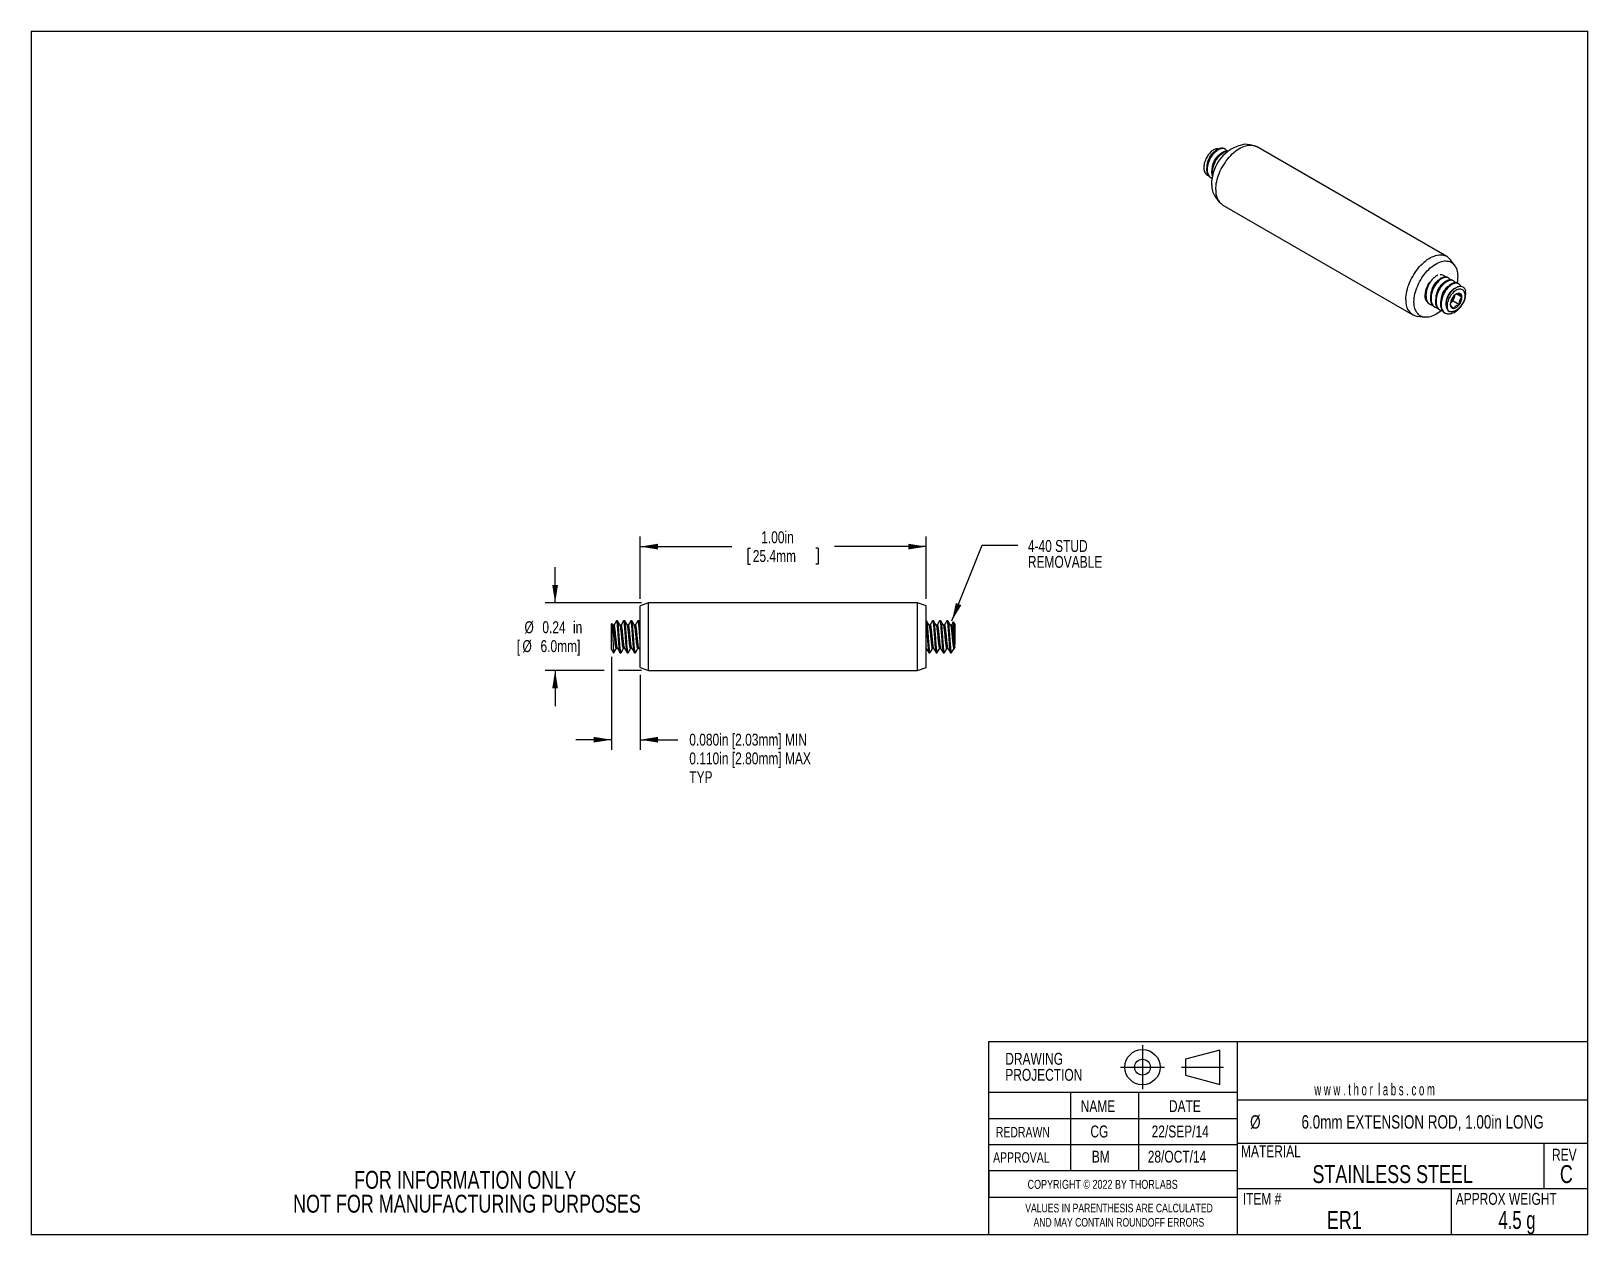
# Model space of a CAD drawing. Extents: x 0.1 to 10.9, y 0 to 8.5.
import ezdxf

# ---------------------------------------------------------------- set-up
doc = ezdxf.new("R2010")
doc.units = 0
doc.header["$PDSIZE"] = -1
doc.linetypes.add('SLD-CENTER', pattern=[0.75, 0.6, -0.05, 0.05, -0.05])
doc.linetypes.add('SLD-SOLID', pattern=[0])
doc.layers.get('0').update_dxf_attribs({"linetype": 'CONTINUOUS'})
doc.styles.add('SLDTEXTSTYLE0', font='TXT', dxfattribs={"width": 0.75})
doc.styles.add('SLDTEXTSTYLE1', font='TXT', dxfattribs={"width": 0.6})
doc.styles.add('SLDTEXTSTYLE2', font='TXT', dxfattribs={"width": 0.7})
doc.dimstyles.new('SLDDIMSTYLE0', dxfattribs={"dimtxt": 0.083333, "dimasz": 0.125, "dimexe": 0, "dimexo": 0.0625, "dimgap": 0.020833, "dimtad": 0, "dimtih": 1, "dimtoh": 1, "dimlfac": 0.5, "dimrnd": 1e-09, "dimzin": 12, "dimtxsty": 'SLDTEXTSTYLE0', "dimsah": 1, "dimcen": 0.09, "dimazin": 3, "dimtfac": 1, "dimtmove": 0, "dimatfit": 3, "dimtolj": 1, "dimtzin": 12})
doc.dimstyles.new('SLDDIMSTYLE1', dxfattribs={"dimtxt": 0.083333, "dimasz": 0.125, "dimexe": 0, "dimexo": 0.0625, "dimgap": 0.020833, "dimtad": 0, "dimtih": 1, "dimtoh": 1, "dimlfac": 0.5, "dimrnd": 1e-09, "dimzin": 4, "dimtxsty": 'SLDTEXTSTYLE0', "dimsah": 1, "dimcen": 0.09, "dimazin": 3, "dimtfac": 1, "dimtofl": 0, "dimtmove": 0, "dimatfit": 3, "dimtolj": 1, "dimtzin": 12})
doc.dimstyles.new('SLDDIMSTYLE2', dxfattribs={"dimtxt": 0.083333, "dimasz": 0.125, "dimexe": 0, "dimexo": 0.0625, "dimgap": 0.020833, "dimtad": 0, "dimtih": 1, "dimtoh": 1, "dimlfac": 0.5, "dimrnd": 1e-09, "dimtxsty": 'SLDTEXTSTYLE0', "dimsah": 1, "dimcen": 0.09, "dimazin": 3, "dimtfac": 1, "dimtmove": 0, "dimatfit": 3, "dimtolj": 1, "dimtzin": 12})
doc.dimstyles.new('SLDDIMSTYLE3', dxfattribs={"dimtxt": 0.18, "dimasz": 0.125, "dimexe": 0, "dimexo": 0.0625, "dimgap": 0, "dimtad": 0, "dimtih": 1, "dimtoh": 1, "dimdec": 0, "dimrnd": 1e-09, "dimzin": 0, "dimtxsty": 'STANDARD', "dimsah": 1, "dimcen": 0.09, "dimazin": 3, "dimtfac": 0.125, "dimtdec": 0, "dimtofl": 0, "dimtmove": 0, "dimatfit": 3, "dimtolj": 1, "dimtzin": 0})

msp = doc.modelspace()

# ---------------------------------------------------------------- texts
at = {"color": 8, "linetype": 'CONTINUOUS', "char_height": 0.0833, "attachment_point": 1, "style": 'SLDTEXTSTYLE0'}
for s, insert in [('4-40 STUD', (7.03, 4.893)), ('REMOVABLE', (7.03, 4.782))]:
    msp.add_mtext(s, dxfattribs=dict(at, insert=insert))
at = {"color": 7, "linetype": 'CONTINUOUS'}
for s, insert, char_height, attachment_point, style in [('DRAWING', (6.872, 1.308), 0.0833, 1, 'SLDTEXTSTYLE0'), ('PROJECTION', (6.872, 1.196), 0.0833, 1, 'SLDTEXTSTYLE0'), ('w w w . t h o r  l a b s . c o m', (9.032, 1.094), 0.08333, 1, 'SLDTEXTSTYLE1'), ('NAME', (7.399, 0.977), 0.0833, 1, 'SLDTEXTSTYLE0'), ('DATE', (8.016, 0.977), 0.0833, 1, 'SLDTEXTSTYLE0'), ('%%c', (8.62, 0.872), 0.0938, 2, 'SLDTEXTSTYLE0'), ('6.0mm EXTENSION ROD, 1.00in LONG', (9.789, 0.872), 0.09375, 2, 'SLDTEXTSTYLE0'), ('REDRAWN', (6.806, 0.79), 0.0729, 1, 'SLDTEXTSTYLE0'), ('CG', (7.467, 0.8), 0.0833, 1, 'SLDTEXTSTYLE0'), ('22/SEP/14', (7.895, 0.8), 0.0833, 1, 'SLDTEXTSTYLE0'), ('MATERIAL', (8.52, 0.662), 0.0833, 1, 'SLDTEXTSTYLE0'), ('APPROVAL', (6.787, 0.613), 0.0729, 1, 'SLDTEXTSTYLE0'), ('BM', (7.477, 0.624), 0.0833, 1, 'SLDTEXTSTYLE0'), ('28/OCT/14', (7.868, 0.624), 0.0833, 1, 'SLDTEXTSTYLE0'), ('REV', (10.694, 0.637), 0.0833, 1, 'SLDTEXTSTYLE0'), ('FOR INFORMATION ONLY', (3.096, 0.483), 0.125, 2, 'SLDTEXTSTYLE0'), ('STAINLESS STEEL', (9.58, 0.523), 0.125, 2, 'SLDTEXTSTYLE0'), ('C', (10.794, 0.523), 0.125, 2, 'SLDTEXTSTYLE0'), ('COPYRIGHT © 2022 BY THORLABS', (7.028, 0.42), 0.0625, 1, 'SLDTEXTSTYLE0'), ('ITEM #', (8.532, 0.329), 0.0833, 1, 'SLDTEXTSTYLE0'), ('APPROX WEIGHT', (10.021, 0.329), 0.08333, 1, 'SLDTEXTSTYLE0'), ('NOT FOR MANUFACTURING PURPOSES', (3.109, 0.316), 0.125, 2, 'SLDTEXTSTYLE0'), ('VALUES IN PARENTHESIS ARE CALCULATED', (7.667, 0.253), 0.06, 2, 'SLDTEXTSTYLE0'), ('AND MAY CONTAIN ROUNDOFF ERRORS', (7.666, 0.153), 0.06, 2, 'SLDTEXTSTYLE0'), ('ER1', (9.242, 0.202), 0.125, 2, 'SLDTEXTSTYLE0'), ('4.5 g', (10.449, 0.202), 0.125, 2, 'SLDTEXTSTYLE2')]:
    msp.add_mtext(s, dxfattribs=dict(at, insert=insert, char_height=char_height, attachment_point=attachment_point, style=style))

# ---------------------------------------------------------------- blocks, each defined once
blk = doc.blocks.new('THIRD_ANGLE_PROJECTION_BLO')
at = {"color": 7, "linetype": 'SLD-CENTER'}
for p, q in [((3.995, 0.938), (3.995, 0.554)), ((3.803, 0.746), (4.187, 0.746)), ((4.336, 0.746), (4.703, 0.746))]:
    blk.add_line(p, q, dxfattribs=at)
at = {"color": 7, "linetype": 'SLD-SOLID'}
for p, q in [((4.67, 0.896), (4.37, 0.815)), ((4.67, 0.596), (4.67, 0.896)), ((4.37, 0.815), (4.37, 0.676)), ((4.37, 0.676), (4.67, 0.596))]:
    blk.add_line(p, q, dxfattribs=at)
for radius in [0.154, 0.0696]:
    blk.add_circle((3.995, 0.746), radius, dxfattribs=at)
at = {"color": 7, "linetype": 'CONTINUOUS'}
blk.add_point((3.995, 0.746), dxfattribs=at)
blk = doc.blocks.new('_D')
at = {"color": 7, "linetype": 'SLD-SOLID'}
for p, q in [((4.119, 4.077), (4.119, 3.427)), ((4.319, 3.951), (4.319, 3.427)), ((4.119, 3.497), (3.869, 3.497)), ((4.319, 3.497), (4.584, 3.497))]:
    blk.add_line(p, q, dxfattribs=at)
for points in [[(4.119, 3.497), (3.994, 3.517), (3.994, 3.477)], [(4.319, 3.497), (4.444, 3.477), (4.444, 3.517)]]:
    blk.add_solid(points, dxfattribs=at)
at = {"color": 7, "linetype": 'SLD-SOLID', "attachment_point": 1, "style": 'SLDTEXTSTYLE0'}
for s, insert, char_height in [('0.080in [2.03mm] MIN', (4.663, 3.539), 0.08333), ('0.110in [2.80mm] MAX', (4.663, 3.408), 0.08333), ('TYP', (4.663, 3.277), 0.0833)]:
    blk.add_mtext(s, dxfattribs=dict(at, insert=insert, char_height=char_height))
blk = doc.blocks.new('_D_1')
at = {"color": 7, "linetype": 'SLD-SOLID'}
for p, q in [((4.319, 4.483), (4.319, 4.917)), ((6.319, 4.483), (6.319, 4.917)), ((4.319, 4.847), (4.961, 4.847)), ((5.073, 4.837), (5.073, 4.725)), ((5.073, 4.837), (5.09, 4.837)), ((5.564, 4.837), (5.547, 4.837)), ((5.564, 4.837), (5.564, 4.725)), ((6.319, 4.847), (5.677, 4.847)), ((5.073, 4.725), (5.09, 4.725)), ((5.564, 4.725), (5.547, 4.725))]:
    blk.add_line(p, q, dxfattribs=at)
for points in [[(4.319, 4.847), (4.444, 4.827), (4.444, 4.867)], [(6.319, 4.847), (6.194, 4.867), (6.194, 4.827)]]:
    blk.add_solid(points, dxfattribs=at)
at = {"color": 7, "linetype": 'SLD-SOLID', "char_height": 0.0833, "attachment_point": 1, "style": 'SLDTEXTSTYLE0'}
for s, insert in [('1.00in', (5.166, 4.954)), ('25.4mm', (5.107, 4.823))]:
    blk.add_mtext(s, dxfattribs=dict(at, insert=insert))
blk = doc.blocks.new('_D_2')
at = {"color": 7, "linetype": 'SLD-SOLID'}
for p, q in [((3.725, 4.453), (3.725, 4.703)), ((4.329, 4.453), (3.655, 4.453)), ((4.069, 3.981), (3.655, 3.981)), ((3.725, 3.981), (3.725, 3.731)), ((4.329, 3.981), (4.169, 3.981))]:
    blk.add_line(p, q, dxfattribs=at)
for points in [[(3.725, 4.453), (3.745, 4.578), (3.705, 4.578)], [(3.725, 3.981), (3.705, 3.856), (3.745, 3.856)]]:
    blk.add_solid(points, dxfattribs=at)
at = {"color": 7, "linetype": 'SLD-SOLID', "char_height": 0.0833, "attachment_point": 1, "style": 'SLDTEXTSTYLE0'}
for s, insert in [('%%c', (3.511, 4.325)), ('0.24', (3.636, 4.325)), ('in', (3.85, 4.325)), ('[', (3.458, 4.193)), ('%%c', (3.497, 4.193)), ('6.0mm]', (3.623, 4.193))]:
    blk.add_mtext(s, dxfattribs=dict(at, insert=insert))

# ---------------------------------------------------------------- dimensions: what is measured, and where the dimension line sits
at = {"color": 7, "linetype": 'SLD-SOLID'}
dim = msp.add_linear_dim(base=(6.319, 4.847), p1=(4.319, 4.433), p2=(6.319, 4.433), dimstyle='SLDDIMSTYLE1', dxfattribs=at)
dim.commit()
dim.dimension.update_dxf_attribs({"geometry": '_D_1', "text_midpoint": (5.319, 4.847), "dimtype": 160})
dim = msp.add_linear_dim(base=(3.725, 3.981), p1=(4.379, 4.453), p2=(4.379, 3.981), angle=90, text='%%c<>in\\P[%%c6.0mm]', dimstyle='SLDDIMSTYLE2', dxfattribs=at)
dim.commit()
dim.dimension.update_dxf_attribs({"geometry": '_D_2', "text_midpoint": (3.725, 4.217), "dimtype": 160})
dim = msp.add_linear_dim(base=(4.319, 3.497), p1=(4.119, 4.127), p2=(4.319, 4.001), text='0.080in [2.03mm] MIN\\P0.110in [2.80mm] MAX\\PTYP', dimstyle='SLDDIMSTYLE0', dxfattribs=at)
dim.commit()
dim.dimension.update_dxf_attribs({"geometry": '_D', "text_midpoint": (5.253, 3.497), "dimtype": 160})

# ---------------------------------------------------------------- linework, layer by layer
at = {"color": 7, "linetype": 'SLD-SOLID'}
for p, q in [((0.062, 8.451), (10.944, 8.451)), ((0.062, 8.451), (0.062, 0.036)), ((10.944, 0.036), (10.944, 8.451)), ((8.408, 7.627), (8.403, 7.63)), ((8.597, 7.653), (8.547, 7.66)), ((9.958, 6.876), (8.628, 7.643)), ((8.309, 7.426), (8.313, 7.423)), ((8.337, 7.296), (8.368, 7.256)), ((8.392, 7.234), (9.722, 6.467)), ((10.012, 6.814), (9.982, 6.854)), ((9.97, 6.725), (9.966, 6.728)), ((10.005, 6.705), (10.001, 6.707)), ((10.041, 6.685), (10.036, 6.687)), ((9.836, 6.544), (9.84, 6.542)), ((9.983, 6.544), (9.983, 6.538)), ((9.984, 6.553), (10.003, 6.566)), ((10.003, 6.566), (10.011, 6.592)), ((10.003, 6.566), (10.047, 6.54)), ((10.011, 6.592), (10.016, 6.608)), ((10.028, 6.614), (10.064, 6.593)), ((9.753, 6.457), (9.803, 6.45)), ((9.871, 6.524), (9.876, 6.521)), ((9.907, 6.503), (9.911, 6.501)), ((9.942, 6.483), (9.946, 6.48)), ((4.379, 4.453), (4.319, 4.433)), ((4.319, 4.217), (4.319, 4.433)), ((6.259, 4.453), (4.379, 4.453)), ((4.379, 4.217), (4.379, 4.453)), ((6.319, 4.433), (6.259, 4.453)), ((6.259, 4.217), (6.259, 4.453)), ((6.319, 4.217), (6.319, 4.433)), ((4.121, 4.31), (4.119, 4.307)), ((4.119, 4.127), (4.119, 4.307)), ((4.13, 4.298), (4.122, 4.31)), ((4.161, 4.329), (4.155, 4.329)), ((4.211, 4.329), (4.205, 4.329)), ((4.261, 4.329), (4.255, 4.329)), ((4.311, 4.329), (4.305, 4.329)), ((4.319, 4.316), (4.312, 4.328)), ((6.32, 4.329), (6.319, 4.329)), ((6.37, 4.329), (6.364, 4.329)), ((6.42, 4.329), (6.414, 4.329)), ((6.47, 4.329), (6.464, 4.329)), ((6.519, 4.307), (6.509, 4.321)), ((6.519, 4.307), (6.519, 4.162)), ((4.311, 4.136), (4.319, 4.123)), ((4.319, 4.001), (4.319, 4.217)), ((4.379, 3.981), (4.379, 4.217)), ((6.259, 3.981), (6.259, 4.217)), ((6.319, 4.001), (6.319, 4.217)), ((6.319, 4.135), (6.321, 4.135)), ((4.119, 4.127), (4.134, 4.105)), ((4.134, 4.105), (4.134, 4.107)), ((4.134, 4.105), (4.136, 4.105)), ((4.18, 4.105), (4.186, 4.105)), ((4.23, 4.105), (4.236, 4.105)), ((4.28, 4.105), (4.286, 4.105)), ((6.339, 4.105), (6.345, 4.105)), ((6.389, 4.105), (6.395, 4.105)), ((6.439, 4.105), (6.445, 4.105)), ((6.489, 4.105), (6.495, 4.105)), ((4.319, 4.001), (4.379, 3.981)), ((4.379, 3.981), (6.259, 3.981)), ((6.259, 3.981), (6.319, 4.001)), ((10.944, 1.387), (10.944, 1.97)), ((6.757, 0.298), (6.757, 1.387)), ((6.757, 1.387), (8.494, 1.387)), ((8.494, 1.387), (8.494, 0.036)), ((8.494, 1.387), (10.944, 1.387)), ((6.757, 0.484), (6.757, 1.03)), ((6.757, 0.036), (6.757, 1.03)), ((8.494, 1.03), (6.757, 1.03)), ((7.328, 1.03), (7.328, 0.484)), ((7.804, 1.03), (7.804, 0.484)), ((8.494, 0.98), (10.944, 0.98)), ((8.494, 0.846), (6.757, 0.846)), ((8.494, 0.666), (6.757, 0.666)), ((8.494, 0.676), (10.944, 0.676)), ((10.637, 0.676), (10.637, 0.36)), ((8.494, 0.484), (6.757, 0.484)), ((6.757, 0.484), (6.757, 0.298)), ((8.494, 0.36), (10.944, 0.36)), ((9.99, 0.36), (9.99, 0.036)), ((6.757, 0.298), (8.494, 0.298)), ((10.944, 0.036), (0.062, 0.036))]:
    msp.add_line(p, q, dxfattribs=at)
at = {"color": 7, "linetype": 'SLD-SOLID', "flags": 128}
for points in [[(8.343, 7.342), (8.344, 7.356), (8.345, 7.37), (8.347, 7.385), (8.35, 7.399), (8.353, 7.414), (8.358, 7.429), (8.363, 7.444), (8.369, 7.459), (8.375, 7.474), (8.382, 7.489), (8.39, 7.503), (8.399, 7.517), (8.408, 7.531), (8.417, 7.545), (8.427, 7.557), (8.437, 7.57), (8.448, 7.581), (8.459, 7.592), (8.47, 7.602), (8.481, 7.612), (8.493, 7.62), (8.504, 7.628), (8.516, 7.635), (8.528, 7.64), (8.539, 7.645), (8.551, 7.649), (8.562, 7.652), (8.573, 7.653), (8.583, 7.654), (8.594, 7.654), (8.604, 7.652), (8.613, 7.65), (8.622, 7.646), (8.628, 7.643)], [(9.673, 6.575), (9.673, 6.589), (9.674, 6.603), (9.676, 6.617), (9.679, 6.632), (9.683, 6.647), (9.687, 6.662), (9.692, 6.677), (9.698, 6.692), (9.705, 6.707), (9.712, 6.721), (9.72, 6.736), (9.728, 6.75), (9.737, 6.764), (9.746, 6.777), (9.756, 6.79), (9.766, 6.802), (9.777, 6.814), (9.788, 6.825), (9.799, 6.835), (9.811, 6.844), (9.822, 6.853), (9.834, 6.861), (9.845, 6.867), (9.857, 6.873), (9.869, 6.878), (9.88, 6.882), (9.891, 6.884), (9.902, 6.886), (9.913, 6.887), (9.923, 6.886), (9.933, 6.885), (9.942, 6.882), (9.951, 6.879), (9.96, 6.874), (9.967, 6.869), (9.975, 6.862), (9.981, 6.855), (9.982, 6.854)], [(9.729, 6.559), (9.73, 6.572), (9.731, 6.585), (9.733, 6.599), (9.736, 6.613), (9.739, 6.627), (9.744, 6.642), (9.749, 6.656), (9.755, 6.671), (9.761, 6.685), (9.768, 6.699), (9.776, 6.713), (9.784, 6.726), (9.793, 6.739), (9.802, 6.751), (9.812, 6.763), (9.822, 6.775), (9.833, 6.785), (9.843, 6.795), (9.854, 6.804), (9.865, 6.812), (9.876, 6.82), (9.888, 6.826), (9.899, 6.832), (9.91, 6.836), (9.921, 6.84), (9.931, 6.842), (9.942, 6.844), (9.952, 6.844), (9.962, 6.843), (9.971, 6.842), (9.98, 6.839), (9.988, 6.835), (9.996, 6.83), (10.003, 6.824), (10.009, 6.818), (10.015, 6.81), (10.02, 6.801), (10.025, 6.792), (10.028, 6.782), (10.031, 6.771), (10.033, 6.76), (10.034, 6.748), (10.035, 6.735), (10.034, 6.722), (10.033, 6.708), (10.031, 6.695), (10.03, 6.69)], [(9.983, 6.711), (9.982, 6.714), (9.978, 6.719), (9.975, 6.721), (9.973, 6.723), (9.97, 6.725), (9.968, 6.727), (9.965, 6.728), (9.962, 6.728), (9.959, 6.729), (9.955, 6.73), (9.953, 6.73), (9.951, 6.73), (9.949, 6.729), (9.946, 6.729), (9.944, 6.729), (9.941, 6.728), (9.937, 6.727), (9.931, 6.724), (9.927, 6.722), (9.922, 6.719), (9.916, 6.716), (9.91, 6.711), (9.901, 6.703), (9.893, 6.694), (9.891, 6.692), (9.888, 6.689), (9.886, 6.686), (9.884, 6.684), (9.883, 6.682), (9.881, 6.679), (9.873, 6.667), (9.867, 6.655), (9.865, 6.651), (9.863, 6.647), (9.861, 6.644), (9.86, 6.641), (9.859, 6.638), (9.855, 6.627), (9.852, 6.615), (9.851, 6.61), (9.85, 6.604), (9.849, 6.598), (9.848, 6.593), (9.848, 6.59), (9.848, 6.587), (9.848, 6.583), (9.848, 6.58), (9.848, 6.576), (9.848, 6.572), (9.849, 6.564), (9.85, 6.559), (9.851, 6.555), (9.851, 6.554), (9.851, 6.554), (9.852, 6.554), (9.852, 6.554), (9.852, 6.554), (9.852, 6.554), (9.852, 6.554), (9.852, 6.554), (9.852, 6.554), (9.853, 6.548), (9.857, 6.541), (9.86, 6.536), (9.864, 6.531), (9.869, 6.526), (9.876, 6.521), (9.884, 6.518), (9.887, 6.516), (9.891, 6.516), (9.893, 6.515)], [(10.055, 6.667), (10.053, 6.672), (10.049, 6.678), (10.044, 6.682), (10.039, 6.686), (10.035, 6.687), (10.031, 6.688), (10.027, 6.689), (10.022, 6.689), (10.017, 6.688), (10.013, 6.687), (10.01, 6.687), (10.006, 6.685), (10.001, 6.683), (9.997, 6.681), (9.993, 6.679), (9.987, 6.675), (9.981, 6.671), (9.972, 6.662), (9.964, 6.654), (9.958, 6.646), (9.952, 6.639), (9.946, 6.63), (9.941, 6.621), (9.937, 6.615), (9.933, 6.606), (9.93, 6.598), (9.926, 6.587), (9.923, 6.575), (9.921, 6.564), (9.919, 6.555), (9.919, 6.546), (9.919, 6.536), (9.919, 6.532), (9.919, 6.528), (9.92, 6.523), (9.921, 6.52), (9.921, 6.518), (9.922, 6.515), (9.924, 6.507), (9.928, 6.499), (9.932, 6.494), (9.936, 6.488), (9.941, 6.484), (9.948, 6.479), (9.954, 6.477), (9.958, 6.476), (9.963, 6.475), (9.97, 6.474), (9.977, 6.474), (9.983, 6.475), (9.986, 6.476), (9.988, 6.476), (9.989, 6.477), (9.99, 6.477), (9.992, 6.478), (9.996, 6.479), (10.001, 6.481), (10.009, 6.484), (10.018, 6.49), (10.026, 6.496), (10.033, 6.501), (10.039, 6.506), (10.047, 6.514), (10.054, 6.522), (10.06, 6.53), (10.066, 6.539), (10.073, 6.549), (10.079, 6.561), (10.079, 6.561)], [(10.085, 6.584), (10.086, 6.593), (10.087, 6.601), (10.086, 6.61), (10.085, 6.617), (10.083, 6.624), (10.08, 6.63), (10.077, 6.636), (10.072, 6.64), (10.067, 6.643), (10.062, 6.645), (10.056, 6.647), (10.049, 6.647), (10.043, 6.646), (10.035, 6.644), (10.028, 6.641), (10.021, 6.637), (10.014, 6.632), (10.006, 6.626), (10, 6.619), (9.993, 6.612), (9.987, 6.604), (9.981, 6.595), (9.976, 6.586), (9.971, 6.577), (9.968, 6.567), (9.965, 6.558), (9.962, 6.549), (9.961, 6.54), (9.96, 6.531), (9.96, 6.522), (9.961, 6.515), (9.963, 6.508), (9.966, 6.501), (9.969, 6.496), (9.974, 6.491)], [(9.919, 6.497), (9.91, 6.489), (9.899, 6.481), (9.888, 6.474), (9.876, 6.467), (9.865, 6.462), (9.854, 6.457), (9.843, 6.454), (9.833, 6.451), (9.822, 6.45), (9.812, 6.45), (9.802, 6.45), (9.793, 6.452), (9.784, 6.455), (9.776, 6.459), (9.768, 6.463), (9.761, 6.469), (9.755, 6.476), (9.749, 6.484), (9.744, 6.492), (9.739, 6.501), (9.736, 6.512), (9.733, 6.522), (9.731, 6.534), (9.73, 6.546), (9.729, 6.559)], [(6.37, 4.329), (6.37, 4.329), (6.371, 4.328), (6.372, 4.326), (6.373, 4.322), (6.373, 4.321), (6.373, 4.32), (6.374, 4.318), (6.374, 4.317), (6.374, 4.316), (6.374, 4.315), (6.374, 4.313), (6.375, 4.305), (6.376, 4.296), (6.377, 4.293), (6.377, 4.29), (6.377, 4.287), (6.377, 4.284), (6.378, 4.282), (6.379, 4.271), (6.379, 4.26), (6.38, 4.255), (6.38, 4.249), (6.381, 4.243), (6.381, 4.237), (6.381, 4.234), (6.382, 4.232), (6.382, 4.228), (6.382, 4.225), (6.382, 4.222), (6.383, 4.218), (6.383, 4.214), (6.384, 4.204), (6.384, 4.197), (6.384, 4.192), (6.384, 4.191), (6.384, 4.191), (6.384, 4.191), (6.384, 4.191), (6.384, 4.191), (6.384, 4.191), (6.384, 4.191), (6.384, 4.191), (6.384, 4.191), (6.385, 4.183), (6.386, 4.173), (6.386, 4.167), (6.387, 4.161), (6.387, 4.154), (6.388, 4.148), (6.389, 4.137), (6.39, 4.129), (6.39, 4.126), (6.391, 4.123), (6.391, 4.121), (6.391, 4.119), (6.391, 4.118), (6.392, 4.112), (6.393, 4.109), (6.394, 4.107), (6.394, 4.106), (6.395, 4.105), (6.396, 4.105), (6.396, 4.106)]]:
    msp.add_lwpolyline(points, dxfattribs=at)
at = {"color": 7, "linetype": 'SLD-SOLID'}
for centre, radius, start, end in [((8.595, 7.383), 0.281, 99.8876, 181.6988), ((8.444, 7.369), 0.129, 177.2178, 214.3732), ((8.46, 7.33), 0.117, 174.0137, 234.6741), ((9.959, 6.597), 0.154, 153.2268, 178.1537), ((9.917, 6.707), 0.0393, 39.9388, 98.1468), ((9.777, 6.559), 0.106, 171.517, 256.6165), ((9.866, 6.599), 0.0613, 176.5089, 221.7006), ((10.067, 6.539), 0.0841, 142.6404, 181.1412), ((10.006, 6.536), 0.0235, 176.2776, 269.8684), ((9.935, 6.616), 0.0803, 307.427, 342.2298), ((10.051, 6.559), 0.0593, 99.7068, 148.6512), ((9.996, 6.571), 0.0593, 279.7068, 328.6512), ((9.949, 6.613), 0.0659, 341.5147, 353.9105), ((10.041, 6.594), 0.0235, 356.2776, 89.8684), ((9.98, 6.591), 0.0841, 322.6404, 1.1412), ((9.961, 6.616), 0.13, 335.0942, 8.9387)]:
    msp.add_arc(centre, radius, start, end, dxfattribs=at)
for points, knots in [([(8.36, 7.626), (8.358, 7.627), (8.353, 7.628), (8.344, 7.627), (8.334, 7.623), (8.323, 7.617), (8.312, 7.609), (8.301, 7.598), (8.291, 7.586), (8.282, 7.572), (8.274, 7.557), (8.268, 7.541), (8.263, 7.524), (8.26, 7.509), (8.26, 7.493), (8.261, 7.479), (8.265, 7.466), (8.271, 7.455), (8.279, 7.447), (8.287, 7.442), (8.292, 7.441), (8.293, 7.44)], [0, 0, 0, 0, 0.033352, 0.084539, 0.136235, 0.189604, 0.241331, 0.294557, 0.347559, 0.40218, 0.457376, 0.514358, 0.569581, 0.626404, 0.682741, 0.740782, 0.79948, 0.860077, 0.918795, 0.979216, 1, 1, 1, 1]), ([(8.309, 7.426), (8.309, 7.426), (8.307, 7.426), (8.305, 7.428), (8.301, 7.431), (8.297, 7.435), (8.294, 7.439), (8.291, 7.444), (8.289, 7.448), (8.287, 7.452), (8.286, 7.456), (8.284, 7.461), (8.283, 7.466), (8.282, 7.472), (8.281, 7.478), (8.281, 7.488), (8.282, 7.498), (8.283, 7.51), (8.285, 7.521), (8.288, 7.531), (8.291, 7.54), (8.295, 7.549), (8.299, 7.557), (8.303, 7.565), (8.308, 7.574), (8.314, 7.583), (8.32, 7.592), (8.327, 7.6), (8.334, 7.607), (8.34, 7.613), (8.346, 7.618), (8.351, 7.621), (8.354, 7.623), (8.358, 7.625), (8.36, 7.627), (8.363, 7.628), (8.367, 7.63), (8.372, 7.632), (8.379, 7.633), (8.386, 7.634), (8.391, 7.634), (8.397, 7.633), (8.401, 7.631), (8.403, 7.63), (8.403, 7.63)], [0, 0, 0, 0, 0.001278, 0.021938, 0.042788, 0.067182, 0.090826, 0.112673, 0.134519, 0.148399, 0.164118, 0.184361, 0.202513, 0.22321, 0.246451, 0.271774, 0.313567, 0.349712, 0.380206, 0.407513, 0.440254, 0.469015, 0.488532, 0.515197, 0.541086, 0.575633, 0.610181, 0.644732, 0.670872, 0.698413, 0.733565, 0.746981, 0.761244, 0.776353, 0.78859, 0.797565, 0.807038, 0.838427, 0.874284, 0.90068, 0.931177, 0.961017, 0.998621, 1, 1, 1, 1]), ([(8.32, 7.42), (8.319, 7.421), (8.313, 7.422), (8.305, 7.428), (8.297, 7.438), (8.29, 7.452), (8.286, 7.468), (8.285, 7.486), (8.287, 7.506), (8.291, 7.525), (8.296, 7.539), (8.301, 7.551), (8.307, 7.562), (8.317, 7.579), (8.328, 7.594), (8.34, 7.607), (8.352, 7.617), (8.365, 7.625), (8.377, 7.63), (8.39, 7.632), (8.401, 7.631), (8.411, 7.626), (8.417, 7.62), (8.42, 7.615), (8.42, 7.614)], [0, 0, 0, 0, 0.014785, 0.065009, 0.116898, 0.16883, 0.222452, 0.27684, 0.330988, 0.384022, 0.435346, 0.436194, 0.483688, 0.532288, 0.58129, 0.629955, 0.677572, 0.723804, 0.771061, 0.824402, 0.878283, 0.931721, 0.983782, 1, 1, 1, 1]), ([(8.284, 7.514), (8.284, 7.517), (8.285, 7.524), (8.287, 7.534), (8.29, 7.545), (8.294, 7.555), (8.299, 7.566), (8.304, 7.576), (8.31, 7.585), (8.317, 7.594), (8.324, 7.601), (8.331, 7.606), (8.335, 7.609), (8.337, 7.61)], [0, 0, 0, 0, 0.0833652, 0.1775321, 0.2692421, 0.3603579, 0.4540623, 0.5495561, 0.645896, 0.7420864, 0.837141, 0.9301429, 1, 1, 1, 1]), ([(8.322, 7.432), (8.322, 7.435), (8.32, 7.439), (8.318, 7.447), (8.317, 7.455), (8.316, 7.466), (8.317, 7.475), (8.318, 7.484), (8.319, 7.491), (8.32, 7.498), (8.322, 7.506), (8.325, 7.513), (8.327, 7.521), (8.33, 7.527), (8.332, 7.532), (8.335, 7.539), (8.34, 7.549), (8.347, 7.56), (8.354, 7.569), (8.36, 7.577), (8.366, 7.584), (8.373, 7.59), (8.379, 7.595), (8.384, 7.599), (8.389, 7.603), (8.394, 7.605), (8.398, 7.608), (8.403, 7.61), (8.408, 7.612), (8.413, 7.613), (8.417, 7.613), (8.42, 7.614), (8.424, 7.614), (8.427, 7.613), (8.429, 7.613), (8.43, 7.613), (8.431, 7.613)], [0, 0, 0, 0, 0.0349468, 0.0657588, 0.1077487, 0.1508665, 0.1939857, 0.2227404, 0.2475388, 0.2745174, 0.3061708, 0.3345782, 0.3618207, 0.3890611, 0.4052758, 0.4264907, 0.4681161, 0.5215027, 0.5621134, 0.5982464, 0.6307113, 0.6725189, 0.7060751, 0.7297062, 0.7569901, 0.7842708, 0.8060346, 0.8322645, 0.8662822, 0.8891919, 0.9107414, 0.9322918, 0.9538429, 0.9753948, 0.9969475, 1, 1, 1, 1]), ([(8.32, 7.494), (8.32, 7.497), (8.32, 7.503), (8.322, 7.513), (8.325, 7.524), (8.329, 7.534), (8.333, 7.544), (8.339, 7.555), (8.345, 7.564), (8.352, 7.572), (8.359, 7.58), (8.366, 7.586), (8.37, 7.588), (8.372, 7.59)], [0, 0, 0, 0, 0.070256, 0.165079, 0.257505, 0.348899, 0.442875, 0.538728, 0.63552, 0.732251, 0.827927, 0.921618, 1, 1, 1, 1]), ([(8.324, 7.439), (8.323, 7.442), (8.321, 7.45), (8.321, 7.466), (8.322, 7.485), (8.327, 7.505), (8.332, 7.518), (8.337, 7.53), (8.342, 7.542), (8.352, 7.558), (8.363, 7.573), (8.375, 7.586), (8.388, 7.596), (8.4, 7.604), (8.413, 7.609), (8.422, 7.612), (8.427, 7.611), (8.428, 7.611)], [0, 0, 0, 0, 0.044401, 0.128547, 0.212319, 0.29437, 0.373774, 0.375087, 0.448566, 0.523756, 0.599569, 0.674859, 0.748529, 0.820056, 0.893167, 0.975693, 1, 1, 1, 1]), ([(9.837, 6.695), (9.835, 6.693), (9.833, 6.69), (9.828, 6.682), (9.823, 6.67), (9.816, 6.652), (9.811, 6.634), (9.808, 6.616), (9.808, 6.599), (9.81, 6.584), (9.814, 6.57), (9.821, 6.557), (9.828, 6.549), (9.834, 6.545), (9.836, 6.545)], [0, 0, 0, 0, 0.0502137, 0.0519372, 0.14839, 0.2470892, 0.3466051, 0.4454353, 0.5421386, 0.6360292, 0.7319994, 0.8403281, 0.9497513, 1, 1, 1, 1]), ([(9.812, 6.644), (9.812, 6.643), (9.811, 6.64), (9.811, 6.637), (9.811, 6.634)], [0, 0, 0, 0, 0.320258, 1, 1, 1, 1]), ([(9.895, 6.744), (9.895, 6.744), (9.893, 6.744), (9.89, 6.742), (9.886, 6.74), (9.88, 6.736), (9.872, 6.73), (9.864, 6.722), (9.859, 6.716), (9.855, 6.712), (9.852, 6.709), (9.85, 6.706), (9.848, 6.703), (9.845, 6.699), (9.842, 6.695), (9.838, 6.688), (9.833, 6.68), (9.828, 6.669), (9.823, 6.658), (9.82, 6.649), (9.818, 6.642), (9.817, 6.637), (9.816, 6.633), (9.815, 6.628), (9.814, 6.623), (9.813, 6.615), (9.813, 6.608), (9.812, 6.603), (9.813, 6.599), (9.813, 6.595), (9.813, 6.591), (9.813, 6.587), (9.814, 6.582), (9.816, 6.575), (9.818, 6.569), (9.82, 6.564), (9.822, 6.56), (9.825, 6.556), (9.829, 6.55), (9.835, 6.545), (9.841, 6.541), (9.845, 6.539), (9.848, 6.538), (9.85, 6.537), (9.852, 6.537), (9.855, 6.536), (9.856, 6.536), (9.858, 6.536), (9.858, 6.536)], [0, 0, 0, 0, 0.00748, 0.02454, 0.042312, 0.060795, 0.115499, 0.159652, 0.183227, 0.202105, 0.216284, 0.227046, 0.239876, 0.254774, 0.271739, 0.290771, 0.326846, 0.36617, 0.40517, 0.444173, 0.459782, 0.475391, 0.491001, 0.506611, 0.522221, 0.550008, 0.584489, 0.597475, 0.611206, 0.625682, 0.640902, 0.656866, 0.673575, 0.704291, 0.740111, 0.759942, 0.78105, 0.803436, 0.827098, 0.878309, 0.92123, 0.936081, 0.949603, 0.961795, 0.972659, 0.982194, 0.997036, 1, 1, 1, 1]), ([(9.966, 6.728), (9.963, 6.729), (9.956, 6.732), (9.945, 6.733), (9.932, 6.73), (9.918, 6.723), (9.904, 6.713), (9.89, 6.7), (9.878, 6.684), (9.87, 6.673), (9.864, 6.661), (9.858, 6.65), (9.851, 6.632), (9.846, 6.613), (9.844, 6.596), (9.843, 6.579), (9.845, 6.564), (9.849, 6.549), (9.856, 6.537), (9.864, 6.528), (9.87, 6.525), (9.872, 6.524)], [0, 0, 0, 0, 0.0532357, 0.1118588, 0.1705293, 0.2311101, 0.2925564, 0.3537301, 0.4136464, 0.4716304, 0.4725892, 0.5262463, 0.581153, 0.636514, 0.6914936, 0.74529, 0.7975217, 0.8509103, 0.9111739, 0.9720465, 1, 1, 1, 1]), ([(9.9, 6.709), (9.899, 6.708), (9.894, 6.706), (9.887, 6.699), (9.877, 6.689), (9.869, 6.678), (9.862, 6.666), (9.855, 6.652), (9.85, 6.636), (9.847, 6.623), (9.847, 6.616), (9.847, 6.614)], [0, 0, 0, 0, 0.044063, 0.181343, 0.302154, 0.420093, 0.534917, 0.667998, 0.804341, 0.941196, 1, 1, 1, 1]), ([(10.001, 6.707), (9.998, 6.709), (9.992, 6.712), (9.98, 6.712), (9.967, 6.709), (9.954, 6.703), (9.939, 6.693), (9.926, 6.679), (9.913, 6.664), (9.906, 6.652), (9.899, 6.641), (9.893, 6.629), (9.886, 6.611), (9.882, 6.593), (9.879, 6.575), (9.879, 6.558), (9.88, 6.543), (9.884, 6.529), (9.891, 6.516), (9.899, 6.508), (9.905, 6.505), (9.907, 6.504)], [0, 0, 0, 0, 0.053236, 0.111859, 0.170529, 0.23111, 0.292556, 0.35373, 0.413646, 0.47163, 0.472589, 0.526246, 0.581153, 0.636514, 0.691494, 0.74529, 0.797522, 0.85091, 0.911174, 0.972046, 1, 1, 1, 1]), ([(9.935, 6.688), (9.934, 6.688), (9.93, 6.685), (9.922, 6.679), (9.913, 6.669), (9.905, 6.658), (9.897, 6.646), (9.89, 6.631), (9.885, 6.616), (9.882, 6.603), (9.882, 6.596), (9.882, 6.594)], [0, 0, 0, 0, 0.044063, 0.181343, 0.302154, 0.420093, 0.534917, 0.667998, 0.804341, 0.941196, 1, 1, 1, 1]), ([(10.018, 6.691), (10.017, 6.693), (10.014, 6.698), (10.008, 6.703), (10.002, 6.707), (9.997, 6.708), (9.994, 6.709), (9.992, 6.709), (9.989, 6.709), (9.986, 6.709), (9.981, 6.709), (9.975, 6.707), (9.968, 6.705), (9.961, 6.701), (9.954, 6.697), (9.946, 6.691), (9.939, 6.685), (9.933, 6.68), (9.929, 6.674), (9.924, 6.669), (9.919, 6.663), (9.914, 6.656), (9.91, 6.65), (9.907, 6.644), (9.904, 6.639), (9.9, 6.632), (9.896, 6.622), (9.892, 6.61), (9.888, 6.599), (9.886, 6.589), (9.884, 6.579), (9.883, 6.57), (9.883, 6.562), (9.883, 6.555), (9.884, 6.549), (9.885, 6.543), (9.886, 6.538), (9.887, 6.532), (9.889, 6.527), (9.892, 6.522), (9.894, 6.518), (9.896, 6.515), (9.898, 6.511), (9.901, 6.508), (9.904, 6.506), (9.907, 6.503), (9.911, 6.501), (9.916, 6.498), (9.922, 6.496), (9.926, 6.495), (9.928, 6.495), (9.929, 6.495)], [0, 0, 0, 0, 0.033811, 0.071309, 0.103444, 0.131624, 0.141791, 0.151325, 0.160224, 0.174274, 0.188541, 0.220359, 0.246704, 0.267573, 0.296013, 0.325217, 0.354421, 0.373897, 0.390693, 0.408966, 0.430405, 0.449645, 0.468097, 0.486547, 0.497529, 0.511898, 0.540091, 0.57625, 0.603756, 0.628229, 0.650218, 0.678534, 0.701262, 0.717267, 0.735747, 0.754224, 0.768965, 0.786731, 0.809771, 0.825288, 0.839883, 0.85448, 0.869076, 0.883673, 0.898271, 0.912869, 0.926785, 0.950995, 0.978364, 0.99837, 1, 1, 1, 1]), ([(10.036, 6.687), (10.033, 6.688), (10.027, 6.691), (10.016, 6.692), (10.003, 6.689), (9.989, 6.682), (9.975, 6.672), (9.961, 6.659), (9.949, 6.643), (9.941, 6.632), (9.935, 6.62), (9.929, 6.609), (9.922, 6.591), (9.917, 6.573), (9.914, 6.555), (9.914, 6.538), (9.916, 6.523), (9.92, 6.509), (9.927, 6.496), (9.934, 6.487), (9.94, 6.484), (9.942, 6.483)], [0, 0, 0, 0, 0.053236, 0.111859, 0.170529, 0.23111, 0.292556, 0.35373, 0.413646, 0.47163, 0.472589, 0.526246, 0.581153, 0.636514, 0.691494, 0.74529, 0.797522, 0.85091, 0.911174, 0.972046, 1, 1, 1, 1]), ([(9.971, 6.668), (9.97, 6.667), (9.965, 6.665), (9.957, 6.658), (9.948, 6.648), (9.94, 6.638), (9.932, 6.625), (9.926, 6.611), (9.921, 6.595), (9.918, 6.582), (9.918, 6.575), (9.917, 6.573)], [0, 0, 0, 0, 0.044063, 0.181343, 0.302154, 0.420093, 0.534917, 0.667998, 0.804341, 0.941196, 1, 1, 1, 1]), ([(10.014, 6.651), (10.013, 6.651), (10.01, 6.65), (10.003, 6.646), (9.993, 6.638), (9.983, 6.628), (9.975, 6.617), (9.968, 6.605), (9.961, 6.591), (9.956, 6.575), (9.953, 6.559), (9.952, 6.544), (9.953, 6.532), (9.955, 6.526), (9.956, 6.523)], [0, 0, 0, 0, 0.004046, 0.101742, 0.200294, 0.287024, 0.371693, 0.454125, 0.549664, 0.647544, 0.745792, 0.84239, 0.935672, 1, 1, 1, 1]), ([(9.974, 6.491), (9.973, 6.492), (9.97, 6.494), (9.965, 6.499), (9.96, 6.508), (9.956, 6.519), (9.955, 6.532), (9.955, 6.546), (9.957, 6.561), (9.961, 6.576), (9.967, 6.592), (9.975, 6.607), (9.985, 6.622), (9.995, 6.635), (10.006, 6.646), (10.018, 6.655), (10.03, 6.662), (10.043, 6.667), (10.054, 6.668), (10.065, 6.666), (10.074, 6.662), (10.081, 6.655), (10.087, 6.646), (10.089, 6.639), (10.09, 6.636)], [0, 0, 0, 0, 0.00585, 0.048338, 0.092137, 0.136371, 0.182037, 0.226297, 0.271841, 0.317193, 0.36393, 0.411159, 0.459917, 0.507169, 0.555791, 0.603996, 0.65366, 0.703885, 0.755735, 0.805978, 0.857678, 0.907924, 0.959628, 1, 1, 1, 1]), ([(9.983, 6.538), (9.983, 6.537), (9.984, 6.535), (9.986, 6.532), (9.989, 6.528), (9.994, 6.523), (10, 6.518), (10.004, 6.514), (10.006, 6.512)], [0, 0, 0, 0, 0.180491, 0.343516, 0.506236, 0.675114, 0.844364, 1, 1, 1, 1]), ([(10.064, 6.541), (10.061, 6.536), (10.055, 6.527), (10.046, 6.516), (10.036, 6.507), (10.027, 6.5), (10.016, 6.494), (10.009, 6.492), (10.005, 6.491)], [0, 0, 0, 0, 0.195981, 0.34921, 0.50244, 0.655669, 0.808898, 1, 1, 1, 1]), ([(10.006, 6.512), (10.008, 6.515), (10.011, 6.52), (10.017, 6.527), (10.025, 6.532), (10.035, 6.537), (10.042, 6.539), (10.047, 6.54)], [0, 0, 0, 0, 0.216166, 0.43972, 0.59338, 0.752176, 1, 1, 1, 1]), ([(10.041, 6.618), (10.037, 6.617), (10.03, 6.615), (10.024, 6.612), (10.022, 6.611)], [0, 0, 0, 0, 0.600687, 1, 1, 1, 1]), ([(10.064, 6.593), (10.062, 6.595), (10.058, 6.598), (10.052, 6.604), (10.047, 6.608), (10.044, 6.612), (10.041, 6.616), (10.041, 6.617), (10.041, 6.618)], [0, 0, 0, 0, 0.155636, 0.324886, 0.493764, 0.656484, 0.819509, 1, 1, 1, 1]), ([(10.047, 6.54), (10.047, 6.544), (10.047, 6.553), (10.048, 6.565), (10.052, 6.575), (10.057, 6.584), (10.061, 6.589), (10.064, 6.593)], [0, 0, 0, 0, 0.2161657, 0.4397201, 0.59338, 0.7521759, 1, 1, 1, 1]), ([(10.085, 6.584), (10.084, 6.581), (10.083, 6.576), (10.078, 6.566), (10.073, 6.554), (10.067, 6.545), (10.064, 6.541)], [0, 0, 0, 0, 0.180393, 0.362681, 0.676146, 1, 1, 1, 1]), ([(10.079, 6.561), (10.081, 6.565), (10.083, 6.571), (10.085, 6.578), (10.085, 6.582), (10.085, 6.584)], [0, 0, 0, 0, 0.419468, 0.707703, 1, 1, 1, 1]), ([(10.005, 6.491), (10.002, 6.49), (9.996, 6.488), (9.987, 6.488), (9.98, 6.489), (9.976, 6.49), (9.974, 6.491)], [0, 0, 0, 0, 0.271077, 0.5498, 0.773064, 1, 1, 1, 1]), ([(4.122, 4.31), (4.122, 4.31), (4.123, 4.309), (4.123, 4.305), (4.124, 4.298), (4.125, 4.288), (4.126, 4.276), (4.126, 4.261), (4.127, 4.245), (4.128, 4.228), (4.129, 4.211), (4.129, 4.193), (4.13, 4.175), (4.131, 4.158), (4.132, 4.143), (4.132, 4.13), (4.133, 4.119), (4.134, 4.111), (4.134, 4.108), (4.134, 4.107)], [0, 0, 0, 0, 0.037571, 0.094225, 0.150639, 0.208776, 0.267526, 0.328177, 0.386954, 0.447436, 0.5074, 0.569178, 0.631655, 0.696153, 0.758651, 0.822962, 0.885465, 0.94978, 1, 1, 1, 1]), ([(4.137, 4.299), (4.136, 4.299), (4.133, 4.299), (4.13, 4.299), (4.129, 4.299)], [0, 0, 0, 0, 0.543466, 1, 1, 1, 1]), ([(4.154, 4.136), (4.153, 4.136), (4.153, 4.135), (4.152, 4.136), (4.151, 4.139), (4.15, 4.143), (4.149, 4.149), (4.147, 4.156), (4.146, 4.165), (4.145, 4.174), (4.144, 4.184), (4.143, 4.194), (4.142, 4.205), (4.141, 4.217), (4.14, 4.229), (4.138, 4.24), (4.137, 4.251), (4.136, 4.261), (4.135, 4.27), (4.134, 4.278), (4.133, 4.285), (4.132, 4.291), (4.131, 4.295), (4.13, 4.297), (4.13, 4.298)], [0, 0, 0, 0, 0.030342, 0.074917, 0.120758, 0.167489, 0.214648, 0.261749, 0.308308, 0.353874, 0.398282, 0.443542, 0.489896, 0.536907, 0.584098, 0.630978, 0.677079, 0.721977, 0.766584, 0.812458, 0.859209, 0.906373, 0.953465, 1, 1, 1, 1]), ([(4.154, 4.328), (4.151, 4.323), (4.145, 4.313), (4.139, 4.303), (4.136, 4.299)], [0, 0, 0, 0, 0.52073, 1, 1, 1, 1]), ([(4.161, 4.137), (4.161, 4.137), (4.16, 4.137), (4.159, 4.141), (4.158, 4.147), (4.156, 4.156), (4.155, 4.167), (4.153, 4.181), (4.152, 4.196), (4.15, 4.212), (4.148, 4.228), (4.147, 4.243), (4.146, 4.256), (4.144, 4.268), (4.143, 4.278), (4.142, 4.286), (4.14, 4.293), (4.139, 4.297), (4.138, 4.299), (4.137, 4.299), (4.137, 4.299)], [0, 0, 0, 0, 0.013191, 0.072674, 0.133241, 0.193909, 0.25368, 0.318765, 0.384184, 0.451732, 0.519873, 0.57984, 0.638381, 0.695376, 0.751892, 0.809736, 0.868063, 0.925984, 0.982648, 1, 1, 1, 1]), ([(4.18, 4.105), (4.179, 4.105), (4.179, 4.105), (4.179, 4.105), (4.178, 4.106), (4.178, 4.109), (4.177, 4.112), (4.176, 4.117), (4.175, 4.123), (4.174, 4.13), (4.173, 4.137), (4.173, 4.143), (4.172, 4.149), (4.172, 4.156), (4.171, 4.162), (4.171, 4.168), (4.17, 4.174), (4.17, 4.179), (4.17, 4.184), (4.169, 4.188), (4.169, 4.194), (4.168, 4.201), (4.168, 4.208), (4.167, 4.216), (4.166, 4.227), (4.165, 4.239), (4.165, 4.25), (4.164, 4.259), (4.163, 4.267), (4.163, 4.274), (4.162, 4.282), (4.162, 4.288), (4.161, 4.294), (4.161, 4.3), (4.16, 4.307), (4.159, 4.313), (4.158, 4.319), (4.157, 4.323), (4.156, 4.326), (4.156, 4.328), (4.155, 4.329), (4.155, 4.329), (4.154, 4.329), (4.154, 4.329), (4.154, 4.328), (4.154, 4.328)], [0, 0, 0, 0, 0.002503, 0.025173, 0.047746, 0.080213, 0.111022, 0.14231, 0.175604, 0.208898, 0.242192, 0.262108, 0.282207, 0.305723, 0.325508, 0.343561, 0.361613, 0.377319, 0.387904, 0.401694, 0.418688, 0.436186, 0.456138, 0.478542, 0.502953, 0.543241, 0.578085, 0.60204, 0.622508, 0.646438, 0.671691, 0.693107, 0.711921, 0.737626, 0.762583, 0.795886, 0.82919, 0.862497, 0.887695, 0.914245, 0.948132, 0.961064, 0.974813, 0.989378, 1, 1, 1, 1]), ([(4.187, 4.106), (4.187, 4.106), (4.186, 4.105), (4.185, 4.105), (4.184, 4.107), (4.183, 4.111), (4.182, 4.118), (4.181, 4.126), (4.18, 4.137), (4.178, 4.149), (4.177, 4.163), (4.176, 4.179), (4.175, 4.196), (4.174, 4.214), (4.172, 4.232), (4.171, 4.248), (4.17, 4.262), (4.169, 4.275), (4.168, 4.282), (4.168, 4.29), (4.167, 4.299), (4.166, 4.309), (4.164, 4.318), (4.163, 4.324), (4.162, 4.328), (4.161, 4.329), (4.161, 4.329), (4.161, 4.329)], [0, 0, 0, 0, 0.015549, 0.05754, 0.09972, 0.143043, 0.187105, 0.231458, 0.275635, 0.31918, 0.366309, 0.412886, 0.460885, 0.509826, 0.559096, 0.608055, 0.646679, 0.684419, 0.721435, 0.722356, 0.767402, 0.813439, 0.859962, 0.906435, 0.952324, 0.997136, 1, 1, 1, 1]), ([(4.18, 4.298), (4.177, 4.303), (4.171, 4.313), (4.165, 4.323), (4.162, 4.328)], [0, 0, 0, 0, 0.501623, 1, 1, 1, 1]), ([(4.187, 4.299), (4.186, 4.299), (4.183, 4.299), (4.18, 4.299), (4.179, 4.299)], [0, 0, 0, 0, 0.5429336, 1, 1, 1, 1]), ([(4.204, 4.136), (4.204, 4.136), (4.203, 4.135), (4.202, 4.136), (4.201, 4.139), (4.2, 4.143), (4.199, 4.149), (4.197, 4.156), (4.196, 4.164), (4.195, 4.173), (4.194, 4.183), (4.193, 4.193), (4.192, 4.204), (4.191, 4.216), (4.19, 4.228), (4.189, 4.239), (4.187, 4.25), (4.186, 4.26), (4.185, 4.269), (4.184, 4.277), (4.183, 4.284), (4.182, 4.29), (4.181, 4.295), (4.18, 4.297), (4.18, 4.298), (4.18, 4.298)], [0, 0, 0, 0, 0.0263854, 0.0708716, 0.1166054, 0.163267, 0.2103996, 0.2575173, 0.3041352, 0.349799, 0.394243, 0.4393776, 0.4856433, 0.532607, 0.5797932, 0.6267129, 0.6728933, 0.7179063, 0.762417, 0.8081845, 0.854867, 0.9020062, 0.9491159, 0.9957118, 1, 1, 1, 1]), ([(4.204, 4.328), (4.201, 4.323), (4.195, 4.313), (4.189, 4.303), (4.186, 4.299)], [0, 0, 0, 0, 0.520456, 1, 1, 1, 1]), ([(4.211, 4.137), (4.211, 4.137), (4.21, 4.137), (4.209, 4.141), (4.208, 4.147), (4.206, 4.156), (4.205, 4.167), (4.203, 4.181), (4.202, 4.196), (4.2, 4.212), (4.198, 4.228), (4.197, 4.243), (4.196, 4.256), (4.194, 4.268), (4.193, 4.278), (4.192, 4.286), (4.19, 4.293), (4.189, 4.297), (4.188, 4.299), (4.187, 4.299), (4.187, 4.299)], [0, 0, 0, 0, 0.013194, 0.072677, 0.133245, 0.193913, 0.253684, 0.31877, 0.384189, 0.451738, 0.519879, 0.579846, 0.638388, 0.695383, 0.751899, 0.809743, 0.868071, 0.925993, 0.982657, 1, 1, 1, 1]), ([(4.23, 4.105), (4.229, 4.105), (4.229, 4.105), (4.229, 4.106), (4.228, 4.107), (4.228, 4.108), (4.227, 4.11), (4.227, 4.112), (4.226, 4.115), (4.225, 4.119), (4.225, 4.125), (4.224, 4.132), (4.223, 4.14), (4.222, 4.147), (4.222, 4.152), (4.222, 4.155), (4.221, 4.158), (4.221, 4.161), (4.221, 4.165), (4.22, 4.172), (4.22, 4.181), (4.219, 4.192), (4.218, 4.202), (4.217, 4.213), (4.217, 4.225), (4.216, 4.236), (4.215, 4.245), (4.214, 4.252), (4.214, 4.259), (4.213, 4.267), (4.213, 4.274), (4.212, 4.28), (4.212, 4.286), (4.211, 4.29), (4.211, 4.295), (4.21, 4.3), (4.21, 4.306), (4.209, 4.312), (4.208, 4.317), (4.208, 4.321), (4.207, 4.325), (4.206, 4.327), (4.205, 4.328), (4.205, 4.329), (4.204, 4.329), (4.204, 4.329), (4.204, 4.328), (4.204, 4.328)], [0, 0, 0, 0, 0.016444, 0.040913, 0.059355, 0.072961, 0.088805, 0.108051, 0.130698, 0.156744, 0.18619, 0.213828, 0.250478, 0.282617, 0.29233, 0.301542, 0.310252, 0.319857, 0.334042, 0.347533, 0.383821, 0.413867, 0.437668, 0.470104, 0.503411, 0.536719, 0.558931, 0.578087, 0.598927, 0.623378, 0.645321, 0.666365, 0.687408, 0.699933, 0.716321, 0.736751, 0.761225, 0.789739, 0.821109, 0.849021, 0.874099, 0.906394, 0.932315, 0.950569, 0.971645, 0.992718, 1, 1, 1, 1]), ([(4.237, 4.106), (4.237, 4.106), (4.236, 4.105), (4.235, 4.105), (4.234, 4.107), (4.233, 4.111), (4.232, 4.118), (4.231, 4.126), (4.23, 4.137), (4.228, 4.149), (4.227, 4.163), (4.226, 4.179), (4.225, 4.196), (4.224, 4.214), (4.222, 4.232), (4.221, 4.248), (4.22, 4.262), (4.219, 4.275), (4.218, 4.282), (4.218, 4.29), (4.217, 4.299), (4.216, 4.309), (4.214, 4.318), (4.213, 4.324), (4.212, 4.328), (4.211, 4.329), (4.211, 4.329), (4.211, 4.329)], [0, 0, 0, 0, 0.015551, 0.057542, 0.099722, 0.143044, 0.187106, 0.231459, 0.275636, 0.319181, 0.36631, 0.412888, 0.460886, 0.509827, 0.559097, 0.608056, 0.64668, 0.684419, 0.721436, 0.722357, 0.767403, 0.813439, 0.859962, 0.906435, 0.952324, 0.997136, 1, 1, 1, 1]), ([(4.23, 4.298), (4.227, 4.303), (4.221, 4.313), (4.215, 4.323), (4.212, 4.328)], [0, 0, 0, 0, 0.501351, 1, 1, 1, 1]), ([(4.237, 4.299), (4.236, 4.299), (4.233, 4.299), (4.23, 4.299), (4.229, 4.299)], [0, 0, 0, 0, 0.542398, 1, 1, 1, 1]), ([(4.254, 4.136), (4.254, 4.136), (4.253, 4.135), (4.252, 4.136), (4.251, 4.138), (4.25, 4.142), (4.249, 4.148), (4.248, 4.155), (4.246, 4.163), (4.245, 4.172), (4.244, 4.182), (4.243, 4.192), (4.242, 4.203), (4.241, 4.215), (4.24, 4.227), (4.239, 4.238), (4.238, 4.249), (4.236, 4.259), (4.236, 4.268), (4.234, 4.277), (4.233, 4.284), (4.232, 4.29), (4.231, 4.294), (4.23, 4.297), (4.23, 4.297), (4.23, 4.298)], [0, 0, 0, 0, 0.022422, 0.06685, 0.112481, 0.159079, 0.206189, 0.253329, 0.300011, 0.345777, 0.390287, 0.435303, 0.481485, 0.528406, 0.575592, 0.622556, 0.668821, 0.713955, 0.7584, 0.804066, 0.850685, 0.897803, 0.944936, 0.991598, 1, 1, 1, 1]), ([(4.254, 4.328), (4.251, 4.323), (4.245, 4.313), (4.239, 4.303), (4.236, 4.299)], [0, 0, 0, 0, 0.520182, 1, 1, 1, 1]), ([(4.261, 4.137), (4.261, 4.137), (4.26, 4.137), (4.259, 4.141), (4.258, 4.147), (4.256, 4.156), (4.255, 4.167), (4.253, 4.181), (4.252, 4.196), (4.25, 4.212), (4.248, 4.228), (4.247, 4.243), (4.246, 4.256), (4.244, 4.268), (4.243, 4.278), (4.242, 4.286), (4.24, 4.293), (4.239, 4.297), (4.238, 4.299), (4.237, 4.299), (4.237, 4.299)], [0, 0, 0, 0, 0.013197, 0.07268, 0.133249, 0.193916, 0.253689, 0.318774, 0.384194, 0.451743, 0.519885, 0.579853, 0.638394, 0.69539, 0.751906, 0.809751, 0.868079, 0.926001, 0.982665, 1, 1, 1, 1]), ([(4.28, 4.105), (4.279, 4.105), (4.279, 4.105), (4.279, 4.105), (4.279, 4.105), (4.279, 4.106), (4.278, 4.106), (4.278, 4.107), (4.278, 4.108), (4.278, 4.109), (4.277, 4.11), (4.277, 4.113), (4.276, 4.117), (4.275, 4.122), (4.275, 4.126), (4.274, 4.129), (4.274, 4.132), (4.274, 4.135), (4.273, 4.139), (4.273, 4.142), (4.272, 4.147), (4.272, 4.152), (4.272, 4.156), (4.271, 4.161), (4.271, 4.164), (4.271, 4.167), (4.27, 4.171), (4.27, 4.174), (4.27, 4.178), (4.27, 4.182), (4.269, 4.188), (4.269, 4.194), (4.268, 4.201), (4.268, 4.208), (4.267, 4.216), (4.266, 4.227), (4.265, 4.239), (4.265, 4.249), (4.264, 4.255), (4.264, 4.258), (4.264, 4.261), (4.264, 4.264), (4.263, 4.266), (4.263, 4.269), (4.263, 4.275), (4.262, 4.283), (4.261, 4.292), (4.261, 4.297), (4.261, 4.3), (4.26, 4.302), (4.26, 4.304), (4.26, 4.308), (4.259, 4.313), (4.258, 4.318), (4.258, 4.321), (4.257, 4.323), (4.257, 4.325), (4.256, 4.326), (4.256, 4.327), (4.256, 4.328), (4.256, 4.328), (4.255, 4.328), (4.255, 4.329), (4.255, 4.329), (4.254, 4.329), (4.254, 4.329), (4.254, 4.328), (4.254, 4.328)], [0, 0, 0, 0, 0.003959, 0.014488, 0.025017, 0.035545, 0.046073, 0.054214, 0.064795, 0.077817, 0.093279, 0.111181, 0.144473, 0.177767, 0.19109, 0.204413, 0.217737, 0.231061, 0.244385, 0.25767, 0.272935, 0.290181, 0.309408, 0.319939, 0.33047, 0.341001, 0.351531, 0.362061, 0.372591, 0.383774, 0.399281, 0.419112, 0.436824, 0.456968, 0.479543, 0.504549, 0.544712, 0.579986, 0.589169, 0.597953, 0.606337, 0.614322, 0.621906, 0.629091, 0.635876, 0.677805, 0.713221, 0.725567, 0.736869, 0.747127, 0.756341, 0.764511, 0.797791, 0.831073, 0.84772, 0.864367, 0.881014, 0.897662, 0.905073, 0.913092, 0.921719, 0.930953, 0.940795, 0.951245, 0.962303, 0.989266, 1, 1, 1, 1]), ([(4.287, 4.106), (4.287, 4.106), (4.286, 4.105), (4.285, 4.105), (4.284, 4.107), (4.283, 4.111), (4.282, 4.118), (4.281, 4.126), (4.28, 4.137), (4.278, 4.149), (4.277, 4.163), (4.276, 4.179), (4.275, 4.196), (4.274, 4.214), (4.272, 4.232), (4.271, 4.248), (4.27, 4.262), (4.269, 4.275), (4.268, 4.282), (4.268, 4.29), (4.267, 4.299), (4.266, 4.309), (4.264, 4.318), (4.263, 4.324), (4.262, 4.328), (4.261, 4.329), (4.261, 4.329), (4.261, 4.329)], [0, 0, 0, 0, 0.015553, 0.057544, 0.099724, 0.143046, 0.187108, 0.231461, 0.275638, 0.319183, 0.366311, 0.412889, 0.460887, 0.509828, 0.559097, 0.608057, 0.64668, 0.68442, 0.721436, 0.722358, 0.767403, 0.81344, 0.859963, 0.906435, 0.952324, 0.997136, 1, 1, 1, 1]), ([(4.28, 4.298), (4.277, 4.303), (4.271, 4.313), (4.265, 4.323), (4.262, 4.328)], [0, 0, 0, 0, 0.501078, 1, 1, 1, 1]), ([(4.287, 4.299), (4.286, 4.299), (4.283, 4.299), (4.28, 4.299), (4.279, 4.299)], [0, 0, 0, 0, 0.54186, 1, 1, 1, 1]), ([(4.304, 4.136), (4.304, 4.136), (4.303, 4.135), (4.302, 4.136), (4.301, 4.138), (4.3, 4.142), (4.299, 4.147), (4.298, 4.154), (4.297, 4.162), (4.295, 4.171), (4.294, 4.181), (4.293, 4.191), (4.292, 4.202), (4.291, 4.214), (4.29, 4.226), (4.289, 4.237), (4.288, 4.248), (4.287, 4.258), (4.286, 4.267), (4.285, 4.276), (4.283, 4.283), (4.282, 4.289), (4.281, 4.294), (4.28, 4.297), (4.28, 4.297), (4.28, 4.297)], [0, 0, 0, 0, 0.018446, 0.062839, 0.108364, 0.154893, 0.201978, 0.249135, 0.295878, 0.341743, 0.386342, 0.431235, 0.47733, 0.524204, 0.571387, 0.618391, 0.664737, 0.709988, 0.75439, 0.799951, 0.846503, 0.893597, 0.940749, 0.987471, 1, 1, 1, 1]), ([(4.304, 4.328), (4.301, 4.323), (4.295, 4.313), (4.289, 4.303), (4.286, 4.299)], [0, 0, 0, 0, 0.519909, 1, 1, 1, 1]), ([(4.311, 4.137), (4.311, 4.137), (4.31, 4.137), (4.309, 4.141), (4.308, 4.147), (4.306, 4.156), (4.305, 4.167), (4.303, 4.181), (4.302, 4.196), (4.3, 4.212), (4.298, 4.228), (4.297, 4.243), (4.296, 4.256), (4.294, 4.268), (4.293, 4.278), (4.292, 4.286), (4.29, 4.293), (4.289, 4.297), (4.288, 4.299), (4.287, 4.299), (4.287, 4.299)], [0, 0, 0, 0, 0.0132, 0.072684, 0.133252, 0.19392, 0.253693, 0.318779, 0.384199, 0.451748, 0.519891, 0.579859, 0.638401, 0.695397, 0.751913, 0.809758, 0.868086, 0.926009, 0.982673, 1, 1, 1, 1]), ([(4.319, 4.195), (4.319, 4.195), (4.318, 4.198), (4.318, 4.202), (4.318, 4.208), (4.317, 4.215), (4.317, 4.225), (4.316, 4.235), (4.315, 4.244), (4.315, 4.251), (4.314, 4.256), (4.314, 4.26), (4.314, 4.264), (4.313, 4.268), (4.313, 4.272), (4.313, 4.276), (4.312, 4.282), (4.311, 4.29), (4.311, 4.299), (4.31, 4.307), (4.309, 4.312), (4.309, 4.316), (4.308, 4.318), (4.308, 4.32), (4.307, 4.322), (4.307, 4.324), (4.306, 4.326), (4.306, 4.328), (4.305, 4.328), (4.305, 4.329), (4.305, 4.329), (4.304, 4.329), (4.304, 4.329), (4.304, 4.329), (4.304, 4.328), (4.304, 4.328)], [0, 0, 0, 0, 0.011161, 0.03625, 0.062386, 0.089568, 0.144954, 0.193437, 0.235014, 0.269684, 0.297445, 0.318297, 0.334125, 0.352993, 0.374902, 0.39985, 0.427839, 0.480892, 0.538723, 0.596077, 0.653436, 0.676391, 0.699346, 0.722301, 0.745258, 0.768215, 0.809078, 0.859787, 0.878885, 0.899078, 0.920366, 0.942749, 0.966226, 0.990799, 1, 1, 1, 1]), ([(4.319, 4.278), (4.319, 4.281), (4.318, 4.283), (4.318, 4.29), (4.317, 4.299), (4.316, 4.309), (4.314, 4.318), (4.313, 4.324), (4.312, 4.328), (4.311, 4.329), (4.311, 4.329), (4.311, 4.329)], [0, 0, 0, 0, 0.085715, 0.088739, 0.236586, 0.387683, 0.540378, 0.692907, 0.843522, 0.9906, 1, 1, 1, 1]), ([(6.319, 4.309), (6.319, 4.307), (6.319, 4.305), (6.32, 4.299), (6.321, 4.291), (6.322, 4.278), (6.323, 4.263), (6.324, 4.247), (6.325, 4.231), (6.327, 4.214), (6.328, 4.198), (6.329, 4.182), (6.33, 4.166), (6.331, 4.15), (6.333, 4.137), (6.334, 4.126), (6.335, 4.117), (6.336, 4.11), (6.337, 4.107), (6.338, 4.105), (6.339, 4.105), (6.339, 4.105)], [0, 0, 0, 0, 0.033729, 0.034919, 0.093097, 0.152555, 0.212641, 0.272662, 0.331929, 0.389805, 0.446444, 0.504558, 0.566821, 0.629768, 0.692602, 0.754535, 0.814845, 0.874354, 0.930032, 0.986782, 1, 1, 1, 1]), ([(6.32, 4.329), (6.32, 4.329), (6.32, 4.329), (6.321, 4.329), (6.322, 4.327), (6.322, 4.325), (6.323, 4.323), (6.323, 4.321), (6.324, 4.319), (6.324, 4.317), (6.324, 4.315), (6.324, 4.313), (6.325, 4.31), (6.325, 4.306), (6.326, 4.299), (6.327, 4.291), (6.328, 4.281), (6.328, 4.273), (6.329, 4.267), (6.329, 4.262), (6.33, 4.258), (6.33, 4.253), (6.33, 4.247), (6.331, 4.239), (6.332, 4.232), (6.332, 4.225), (6.332, 4.221), (6.333, 4.217), (6.333, 4.212), (6.333, 4.207), (6.334, 4.2), (6.334, 4.192), (6.335, 4.183), (6.336, 4.176), (6.336, 4.17), (6.337, 4.164), (6.337, 4.156), (6.338, 4.149), (6.339, 4.141), (6.339, 4.136), (6.34, 4.132), (6.34, 4.129), (6.34, 4.127), (6.34, 4.125), (6.341, 4.123), (6.341, 4.121), (6.341, 4.118), (6.342, 4.116), (6.342, 4.114), (6.342, 4.113), (6.342, 4.111), (6.343, 4.11), (6.343, 4.109), (6.343, 4.108), (6.344, 4.106), (6.345, 4.105), (6.345, 4.105), (6.346, 4.106), (6.346, 4.106)], [0, 0, 0, 0, 0.001211, 0.033245, 0.061286, 0.085334, 0.105386, 0.121443, 0.133503, 0.142658, 0.153571, 0.166242, 0.180672, 0.196861, 0.227546, 0.260994, 0.294167, 0.327342, 0.340618, 0.353895, 0.367172, 0.38045, 0.393728, 0.417363, 0.446692, 0.457738, 0.469417, 0.48173, 0.494676, 0.508255, 0.522467, 0.548593, 0.579061, 0.595929, 0.613883, 0.632924, 0.65305, 0.682888, 0.709588, 0.733149, 0.745781, 0.757283, 0.767654, 0.776894, 0.785004, 0.797629, 0.810252, 0.822875, 0.835497, 0.848118, 0.85683, 0.867644, 0.880558, 0.895573, 0.912688, 0.94589, 0.979094, 1, 1, 1, 1]), ([(6.339, 4.297), (6.336, 4.302), (6.33, 4.312), (6.324, 4.323), (6.321, 4.328)], [0, 0, 0, 0, 0.4984757, 1, 1, 1, 1]), ([(6.346, 4.299), (6.345, 4.299), (6.342, 4.299), (6.34, 4.299), (6.338, 4.299)], [0, 0, 0, 0, 0.540541, 1, 1, 1, 1]), ([(6.339, 4.297), (6.34, 4.296), (6.341, 4.294), (6.342, 4.288), (6.343, 4.28), (6.344, 4.27), (6.346, 4.259), (6.347, 4.246), (6.349, 4.232), (6.35, 4.218), (6.351, 4.205), (6.353, 4.191), (6.354, 4.177), (6.356, 4.164), (6.357, 4.153), (6.359, 4.145), (6.36, 4.139), (6.361, 4.136), (6.362, 4.136), (6.363, 4.136)], [0, 0, 0, 0, 0.05794, 0.116938, 0.174377, 0.231334, 0.289629, 0.34841, 0.406784, 0.463889, 0.51932, 0.575989, 0.639971, 0.704605, 0.768703, 0.831135, 0.892176, 0.951841, 1, 1, 1, 1]), ([(6.363, 4.328), (6.36, 4.323), (6.354, 4.313), (6.348, 4.303), (6.346, 4.299)], [0, 0, 0, 0, 0.521922, 1, 1, 1, 1]), ([(6.346, 4.299), (6.347, 4.299), (6.348, 4.298), (6.349, 4.296), (6.35, 4.292), (6.351, 4.287), (6.352, 4.28), (6.353, 4.272), (6.354, 4.263), (6.355, 4.253), (6.356, 4.242), (6.358, 4.231), (6.359, 4.22), (6.36, 4.208), (6.361, 4.197), (6.362, 4.186), (6.363, 4.176), (6.364, 4.166), (6.365, 4.158), (6.366, 4.15), (6.368, 4.144), (6.369, 4.14), (6.369, 4.137), (6.37, 4.137), (6.37, 4.137)], [0, 0, 0, 0, 0.04684, 0.094735, 0.14196, 0.188068, 0.233312, 0.279737, 0.327172, 0.375158, 0.423204, 0.470813, 0.517515, 0.562927, 0.608712, 0.655711, 0.70349, 0.75157, 0.799451, 0.846649, 0.892718, 0.937974, 0.984435, 1, 1, 1, 1]), ([(6.363, 4.328), (6.363, 4.328), (6.364, 4.33), (6.365, 4.328), (6.366, 4.324), (6.368, 4.318), (6.368, 4.311), (6.369, 4.306), (6.37, 4.299), (6.371, 4.291), (6.372, 4.278), (6.373, 4.263), (6.374, 4.247), (6.375, 4.231), (6.377, 4.214), (6.378, 4.198), (6.379, 4.182), (6.38, 4.166), (6.381, 4.15), (6.383, 4.137), (6.384, 4.126), (6.385, 4.117), (6.386, 4.11), (6.387, 4.107), (6.388, 4.105), (6.389, 4.105), (6.389, 4.105)], [0, 0, 0, 0, 0.04159, 0.09079, 0.13968, 0.178249, 0.215935, 0.252899, 0.253819, 0.298801, 0.344773, 0.39123, 0.437637, 0.483461, 0.52821, 0.572002, 0.616934, 0.665075, 0.713744, 0.762326, 0.810212, 0.856842, 0.902853, 0.945902, 0.98978, 1, 1, 1, 1]), ([(6.389, 4.297), (6.386, 4.302), (6.38, 4.312), (6.374, 4.323), (6.371, 4.328)], [0, 0, 0, 0, 0.498259, 1, 1, 1, 1]), ([(6.396, 4.299), (6.395, 4.299), (6.392, 4.299), (6.39, 4.299), (6.388, 4.299)], [0, 0, 0, 0, 0.539894, 1, 1, 1, 1]), ([(6.389, 4.297), (6.39, 4.296), (6.391, 4.294), (6.392, 4.288), (6.393, 4.28), (6.394, 4.27), (6.396, 4.259), (6.397, 4.246), (6.399, 4.232), (6.4, 4.218), (6.401, 4.205), (6.403, 4.191), (6.404, 4.177), (6.406, 4.164), (6.407, 4.153), (6.409, 4.145), (6.41, 4.139), (6.411, 4.136), (6.412, 4.136), (6.413, 4.136)], [0, 0, 0, 0, 0.057936, 0.116934, 0.174374, 0.231331, 0.289626, 0.348408, 0.406781, 0.463887, 0.519318, 0.575987, 0.639969, 0.704603, 0.768702, 0.831134, 0.892176, 0.951841, 1, 1, 1, 1]), ([(6.413, 4.328), (6.41, 4.323), (6.404, 4.313), (6.398, 4.303), (6.396, 4.299)], [0, 0, 0, 0, 0.521605, 1, 1, 1, 1]), ([(6.396, 4.299), (6.396, 4.299), (6.397, 4.299), (6.398, 4.298), (6.399, 4.296), (6.4, 4.291), (6.401, 4.286), (6.402, 4.279), (6.403, 4.271), (6.404, 4.262), (6.405, 4.252), (6.407, 4.241), (6.408, 4.23), (6.409, 4.219), (6.41, 4.207), (6.411, 4.196), (6.412, 4.185), (6.413, 4.175), (6.414, 4.165), (6.415, 4.157), (6.417, 4.15), (6.418, 4.144), (6.419, 4.14), (6.419, 4.137), (6.42, 4.137), (6.42, 4.137)], [0, 0, 0, 0, 0.003027, 0.051109, 0.098964, 0.146108, 0.192098, 0.237387, 0.283919, 0.331424, 0.379437, 0.427464, 0.475011, 0.521612, 0.566942, 0.612853, 0.659941, 0.707768, 0.75585, 0.803691, 0.850806, 0.896756, 0.942065, 0.988633, 1, 1, 1, 1]), ([(6.413, 4.328), (6.413, 4.328), (6.414, 4.33), (6.415, 4.328), (6.416, 4.324), (6.418, 4.318), (6.418, 4.311), (6.419, 4.306), (6.42, 4.299), (6.421, 4.291), (6.422, 4.278), (6.423, 4.263), (6.424, 4.247), (6.425, 4.231), (6.427, 4.214), (6.428, 4.198), (6.429, 4.182), (6.43, 4.166), (6.431, 4.15), (6.433, 4.137), (6.434, 4.126), (6.435, 4.117), (6.436, 4.11), (6.437, 4.107), (6.438, 4.105), (6.439, 4.105), (6.439, 4.105)], [0, 0, 0, 0, 0.041588, 0.090788, 0.139679, 0.178248, 0.215934, 0.252898, 0.253818, 0.2988, 0.344772, 0.391229, 0.437636, 0.483461, 0.528209, 0.572001, 0.616934, 0.665074, 0.713744, 0.762326, 0.810211, 0.856842, 0.902853, 0.945902, 0.98978, 1, 1, 1, 1]), ([(6.42, 4.329), (6.42, 4.329), (6.421, 4.329), (6.422, 4.327), (6.422, 4.325), (6.423, 4.322), (6.424, 4.319), (6.424, 4.316), (6.425, 4.312), (6.425, 4.307), (6.426, 4.303), (6.426, 4.299), (6.426, 4.295), (6.427, 4.289), (6.428, 4.282), (6.428, 4.274), (6.429, 4.264), (6.43, 4.255), (6.431, 4.245), (6.431, 4.235), (6.432, 4.226), (6.433, 4.218), (6.433, 4.21), (6.434, 4.204), (6.434, 4.198), (6.434, 4.193), (6.435, 4.187), (6.435, 4.18), (6.436, 4.174), (6.436, 4.169), (6.437, 4.163), (6.437, 4.158), (6.437, 4.153), (6.438, 4.148), (6.438, 4.143), (6.439, 4.138), (6.44, 4.132), (6.44, 4.126), (6.441, 4.122), (6.441, 4.118), (6.442, 4.116), (6.442, 4.113), (6.443, 4.109), (6.443, 4.107), (6.444, 4.106), (6.445, 4.105), (6.446, 4.105), (6.446, 4.106), (6.446, 4.106)], [0, 0, 0, 0, 0.03241, 0.065631, 0.087785, 0.106891, 0.127677, 0.152064, 0.173951, 0.19494, 0.215927, 0.22842, 0.244765, 0.265143, 0.289552, 0.317992, 0.349281, 0.377119, 0.402132, 0.434343, 0.460196, 0.478403, 0.499423, 0.520442, 0.533096, 0.546566, 0.563412, 0.583633, 0.601284, 0.617887, 0.634491, 0.651095, 0.667699, 0.684305, 0.700911, 0.716739, 0.74428, 0.775412, 0.792332, 0.81015, 0.828867, 0.844393, 0.872669, 0.904767, 0.928295, 0.953523, 0.983407, 1, 1, 1, 1]), ([(6.439, 4.297), (6.436, 4.302), (6.43, 4.312), (6.424, 4.323), (6.421, 4.328)], [0, 0, 0, 0, 0.498042, 1, 1, 1, 1]), ([(6.446, 4.299), (6.445, 4.299), (6.442, 4.299), (6.44, 4.299), (6.438, 4.299)], [0, 0, 0, 0, 0.539251, 1, 1, 1, 1]), ([(6.439, 4.297), (6.44, 4.296), (6.441, 4.294), (6.442, 4.288), (6.443, 4.28), (6.444, 4.27), (6.446, 4.259), (6.447, 4.246), (6.449, 4.232), (6.45, 4.218), (6.451, 4.205), (6.453, 4.191), (6.454, 4.177), (6.456, 4.164), (6.457, 4.153), (6.459, 4.145), (6.46, 4.139), (6.461, 4.136), (6.462, 4.136), (6.463, 4.136)], [0, 0, 0, 0, 0.0579328, 0.1169309, 0.1743708, 0.2313276, 0.289623, 0.3484053, 0.4067788, 0.4638848, 0.5193162, 0.5759856, 0.6399674, 0.7046019, 0.7687004, 0.8311332, 0.8921749, 0.9518404, 1, 1, 1, 1]), ([(6.463, 4.328), (6.46, 4.323), (6.454, 4.313), (6.448, 4.303), (6.446, 4.299)], [0, 0, 0, 0, 0.521288, 1, 1, 1, 1]), ([(6.446, 4.299), (6.446, 4.299), (6.447, 4.299), (6.448, 4.298), (6.449, 4.295), (6.45, 4.291), (6.451, 4.285), (6.452, 4.279), (6.453, 4.271), (6.454, 4.261), (6.455, 4.251), (6.457, 4.24), (6.458, 4.229), (6.459, 4.218), (6.46, 4.206), (6.461, 4.195), (6.462, 4.184), (6.463, 4.174), (6.464, 4.165), (6.466, 4.156), (6.467, 4.149), (6.468, 4.144), (6.469, 4.139), (6.469, 4.137), (6.47, 4.137), (6.47, 4.137)], [0, 0, 0, 0, 0.007297, 0.05538, 0.103192, 0.15025, 0.196118, 0.241475, 0.288112, 0.335681, 0.383716, 0.431721, 0.479202, 0.525699, 0.57097, 0.617002, 0.664175, 0.712045, 0.760127, 0.807923, 0.854951, 0.900778, 0.946162, 0.992834, 1, 1, 1, 1]), ([(6.463, 4.328), (6.463, 4.328), (6.464, 4.33), (6.465, 4.328), (6.466, 4.324), (6.468, 4.318), (6.468, 4.311), (6.469, 4.306), (6.47, 4.299), (6.471, 4.291), (6.472, 4.278), (6.473, 4.263), (6.474, 4.247), (6.475, 4.231), (6.477, 4.214), (6.478, 4.198), (6.479, 4.182), (6.48, 4.166), (6.481, 4.15), (6.483, 4.137), (6.484, 4.126), (6.485, 4.117), (6.486, 4.11), (6.487, 4.107), (6.488, 4.105), (6.489, 4.105), (6.489, 4.105)], [0, 0, 0, 0, 0.041587, 0.090787, 0.139677, 0.178246, 0.215933, 0.252897, 0.253817, 0.298799, 0.344771, 0.391228, 0.437635, 0.48346, 0.528208, 0.572001, 0.616933, 0.665074, 0.713743, 0.762326, 0.810211, 0.856841, 0.902853, 0.945902, 0.98978, 1, 1, 1, 1]), ([(6.47, 4.329), (6.47, 4.329), (6.47, 4.329), (6.471, 4.328), (6.472, 4.326), (6.473, 4.323), (6.474, 4.319), (6.474, 4.316), (6.475, 4.311), (6.475, 4.306), (6.476, 4.301), (6.476, 4.296), (6.477, 4.29), (6.478, 4.281), (6.478, 4.272), (6.479, 4.261), (6.48, 4.251), (6.481, 4.241), (6.482, 4.23), (6.482, 4.221), (6.483, 4.214), (6.483, 4.209), (6.484, 4.204), (6.484, 4.2), (6.484, 4.196), (6.484, 4.191), (6.485, 4.182), (6.486, 4.172), (6.486, 4.164), (6.487, 4.158), (6.488, 4.151), (6.488, 4.145), (6.489, 4.139), (6.489, 4.133), (6.49, 4.129), (6.49, 4.125), (6.491, 4.12), (6.492, 4.116), (6.492, 4.112), (6.493, 4.11), (6.493, 4.109), (6.493, 4.108), (6.493, 4.108), (6.493, 4.107), (6.494, 4.107), (6.494, 4.107), (6.494, 4.106), (6.495, 4.105), (6.495, 4.105), (6.496, 4.106), (6.496, 4.106)], [0, 0, 0, 0, 0.00758, 0.031931, 0.072119, 0.106875, 0.130772, 0.151188, 0.175059, 0.200249, 0.221612, 0.240379, 0.26602, 0.290915, 0.324135, 0.357357, 0.390581, 0.415716, 0.4422, 0.476002, 0.488903, 0.502618, 0.517146, 0.528913, 0.537544, 0.546653, 0.576837, 0.611317, 0.630177, 0.650309, 0.67355, 0.694731, 0.719761, 0.741128, 0.758829, 0.775381, 0.797533, 0.824503, 0.850781, 0.876297, 0.882942, 0.889693, 0.896169, 0.898352, 0.901033, 0.909914, 0.921907, 0.942736, 0.969094, 1, 1, 1, 1]), ([(6.489, 4.297), (6.486, 4.302), (6.48, 4.312), (6.474, 4.323), (6.471, 4.328)], [0, 0, 0, 0, 0.497824, 1, 1, 1, 1]), ([(6.496, 4.299), (6.495, 4.299), (6.492, 4.299), (6.49, 4.299), (6.488, 4.299)], [0, 0, 0, 0, 0.538611, 1, 1, 1, 1]), ([(6.489, 4.297), (6.49, 4.296), (6.491, 4.294), (6.492, 4.288), (6.493, 4.28), (6.494, 4.27), (6.496, 4.259), (6.497, 4.246), (6.499, 4.232), (6.5, 4.218), (6.501, 4.205), (6.503, 4.191), (6.504, 4.177), (6.506, 4.164), (6.507, 4.153), (6.509, 4.145), (6.51, 4.139), (6.511, 4.136), (6.512, 4.136), (6.513, 4.136)], [0, 0, 0, 0, 0.057929, 0.116928, 0.174368, 0.231325, 0.28962, 0.348403, 0.406776, 0.463883, 0.519314, 0.575984, 0.639966, 0.704601, 0.768699, 0.831132, 0.892174, 0.95184, 1, 1, 1, 1]), ([(6.508, 4.32), (6.507, 4.318), (6.503, 4.311), (6.498, 4.303), (6.496, 4.299)], [0, 0, 0, 0, 0.345638, 1, 1, 1, 1]), ([(6.496, 4.299), (6.496, 4.299), (6.497, 4.299), (6.498, 4.298), (6.499, 4.295), (6.5, 4.291), (6.501, 4.285), (6.502, 4.278), (6.503, 4.27), (6.504, 4.26), (6.506, 4.25), (6.507, 4.239), (6.508, 4.228), (6.509, 4.217), (6.51, 4.205), (6.511, 4.194), (6.512, 4.184), (6.513, 4.173), (6.515, 4.164), (6.516, 4.156), (6.517, 4.149), (6.518, 4.143), (6.518, 4.141), (6.519, 4.14)], [0, 0, 0, 0, 0.012235, 0.063062, 0.113555, 0.163209, 0.211567, 0.259612, 0.309022, 0.359375, 0.410174, 0.460895, 0.511017, 0.560056, 0.607877, 0.656666, 0.706621, 0.757268, 0.808093, 0.858569, 0.90819, 0.956504, 1, 1, 1, 1]), ([(6.519, 4.162), (6.519, 4.162), (6.518, 4.167), (6.518, 4.176), (6.517, 4.19), (6.516, 4.206), (6.516, 4.222), (6.515, 4.238), (6.514, 4.254), (6.513, 4.269), (6.513, 4.283), (6.512, 4.296), (6.511, 4.306), (6.51, 4.314), (6.51, 4.319), (6.509, 4.32), (6.509, 4.32)], [0, 0, 0, 0, 0.009796, 0.080948, 0.154294, 0.228369, 0.304841, 0.37896, 0.455229, 0.531176, 0.609441, 0.688532, 0.770182, 0.84931, 0.930733, 1, 1, 1, 1]), ([(4.137, 4.106), (4.14, 4.111), (4.145, 4.121), (4.151, 4.131), (4.154, 4.136)], [0, 0, 0, 0, 0.5138837, 1, 1, 1, 1]), ([(4.154, 4.136), (4.155, 4.136), (4.158, 4.136), (4.16, 4.136), (4.161, 4.136)], [0, 0, 0, 0, 0.566713, 1, 1, 1, 1]), ([(4.161, 4.136), (4.164, 4.131), (4.17, 4.121), (4.176, 4.111), (4.179, 4.106)], [0, 0, 0, 0, 0.4973936, 1, 1, 1, 1]), ([(4.187, 4.106), (4.19, 4.111), (4.195, 4.121), (4.201, 4.131), (4.204, 4.136)], [0, 0, 0, 0, 0.5141108, 1, 1, 1, 1]), ([(4.204, 4.136), (4.205, 4.136), (4.208, 4.136), (4.21, 4.136), (4.211, 4.136)], [0, 0, 0, 0, 0.567335, 1, 1, 1, 1]), ([(4.211, 4.136), (4.214, 4.131), (4.22, 4.121), (4.226, 4.111), (4.229, 4.106)], [0, 0, 0, 0, 0.4976584, 1, 1, 1, 1]), ([(4.237, 4.106), (4.24, 4.111), (4.245, 4.121), (4.251, 4.131), (4.254, 4.136)], [0, 0, 0, 0, 0.5143389, 1, 1, 1, 1]), ([(4.254, 4.136), (4.255, 4.136), (4.258, 4.136), (4.26, 4.136), (4.261, 4.136)], [0, 0, 0, 0, 0.5679593, 1, 1, 1, 1]), ([(4.261, 4.136), (4.264, 4.131), (4.27, 4.121), (4.276, 4.111), (4.279, 4.106)], [0, 0, 0, 0, 0.497922, 1, 1, 1, 1]), ([(4.287, 4.106), (4.29, 4.111), (4.295, 4.121), (4.301, 4.131), (4.304, 4.136)], [0, 0, 0, 0, 0.5145679, 1, 1, 1, 1]), ([(4.304, 4.136), (4.305, 4.136), (4.308, 4.136), (4.31, 4.136), (4.311, 4.136)], [0, 0, 0, 0, 0.568587, 1, 1, 1, 1]), ([(6.319, 4.14), (6.319, 4.139), (6.319, 4.137), (6.32, 4.137), (6.32, 4.137)], [0, 0, 0, 0, 0.636203, 1, 1, 1, 1]), ([(6.32, 4.136), (6.323, 4.131), (6.329, 4.121), (6.335, 4.111), (6.338, 4.106)], [0, 0, 0, 0, 0.500804, 1, 1, 1, 1]), ([(6.346, 4.106), (6.349, 4.111), (6.355, 4.121), (6.361, 4.131), (6.363, 4.135)], [0, 0, 0, 0, 0.5233104, 1, 1, 1, 1]), ([(6.363, 4.135), (6.364, 4.135), (6.367, 4.135), (6.369, 4.135), (6.371, 4.135)], [0, 0, 0, 0, 0.548305, 1, 1, 1, 1]), ([(6.37, 4.136), (6.373, 4.131), (6.379, 4.121), (6.385, 4.111), (6.388, 4.106)], [0, 0, 0, 0, 0.5010501, 1, 1, 1, 1]), ([(6.396, 4.106), (6.399, 4.111), (6.405, 4.121), (6.411, 4.131), (6.413, 4.135)], [0, 0, 0, 0, 0.523626, 1, 1, 1, 1]), ([(6.413, 4.135), (6.414, 4.135), (6.417, 4.135), (6.419, 4.135), (6.421, 4.135)], [0, 0, 0, 0, 0.548948, 1, 1, 1, 1]), ([(6.42, 4.136), (6.423, 4.131), (6.429, 4.121), (6.435, 4.111), (6.438, 4.106)], [0, 0, 0, 0, 0.501296, 1, 1, 1, 1]), ([(6.446, 4.106), (6.449, 4.111), (6.455, 4.121), (6.461, 4.131), (6.463, 4.135)], [0, 0, 0, 0, 0.523943, 1, 1, 1, 1]), ([(6.463, 4.135), (6.464, 4.135), (6.467, 4.135), (6.469, 4.135), (6.471, 4.135)], [0, 0, 0, 0, 0.549589, 1, 1, 1, 1]), ([(6.47, 4.136), (6.473, 4.131), (6.479, 4.121), (6.485, 4.111), (6.488, 4.106)], [0, 0, 0, 0, 0.501541, 1, 1, 1, 1]), ([(6.496, 4.106), (6.499, 4.111), (6.505, 4.121), (6.511, 4.131), (6.513, 4.135)], [0, 0, 0, 0, 0.52426, 1, 1, 1, 1]), ([(6.513, 4.135), (6.514, 4.135), (6.516, 4.135), (6.518, 4.135), (6.519, 4.135)], [0, 0, 0, 0, 0.722668, 1, 1, 1, 1]), ([(6.519, 4.14), (6.519, 4.141), (6.519, 4.143), (6.519, 4.148), (6.519, 4.154), (6.519, 4.159), (6.519, 4.162)], [0, 0, 0, 0, 0.271077, 0.5498, 0.773064, 1, 1, 1, 1]), ([(6.519, 4.136), (6.519, 4.136), (6.519, 4.136), (6.519, 4.137), (6.519, 4.139), (6.519, 4.14)], [0, 0, 0, 0, 0.358356, 0.679178, 1, 1, 1, 1]), ([(4.137, 4.106), (4.137, 4.106), (4.136, 4.105), (4.135, 4.105), (4.135, 4.106), (4.134, 4.107)], [0, 0, 0, 0, 0.164078, 0.607242, 1, 1, 1, 1])]:
    msp.add_open_spline(points, degree=3, knots=knots, dxfattribs=at)

# ---------------------------------------------------------------- block references
at = {"color": 7, "linetype": 'CONTINUOUS', "xscale": 0.8, "yscale": 0.8, "zscale": 0.8}
msp.add_blockref('THIRD_ANGLE_PROJECTION_BLO', (4.635, 0.611), dxfattribs=at)

msp.set_redraw_order([(e.dxf.handle, doc.entitydb.next_handle()) for e in msp.query("TEXT MTEXT ATTDEF DIMENSION ARC_DIMENSION")])  # texts and dimensions are drawn at this point

# ---------------------------------------------------------------- leaders
at = {"color": 8, "linetype": 'CONTINUOUS'}
msp.add_leader([(6.499, 4.329), (6.71, 4.857), (6.96, 4.857)], dimstyle='SLDDIMSTYLE3', dxfattribs=at)

doc.saveas('drawing.dxf')
